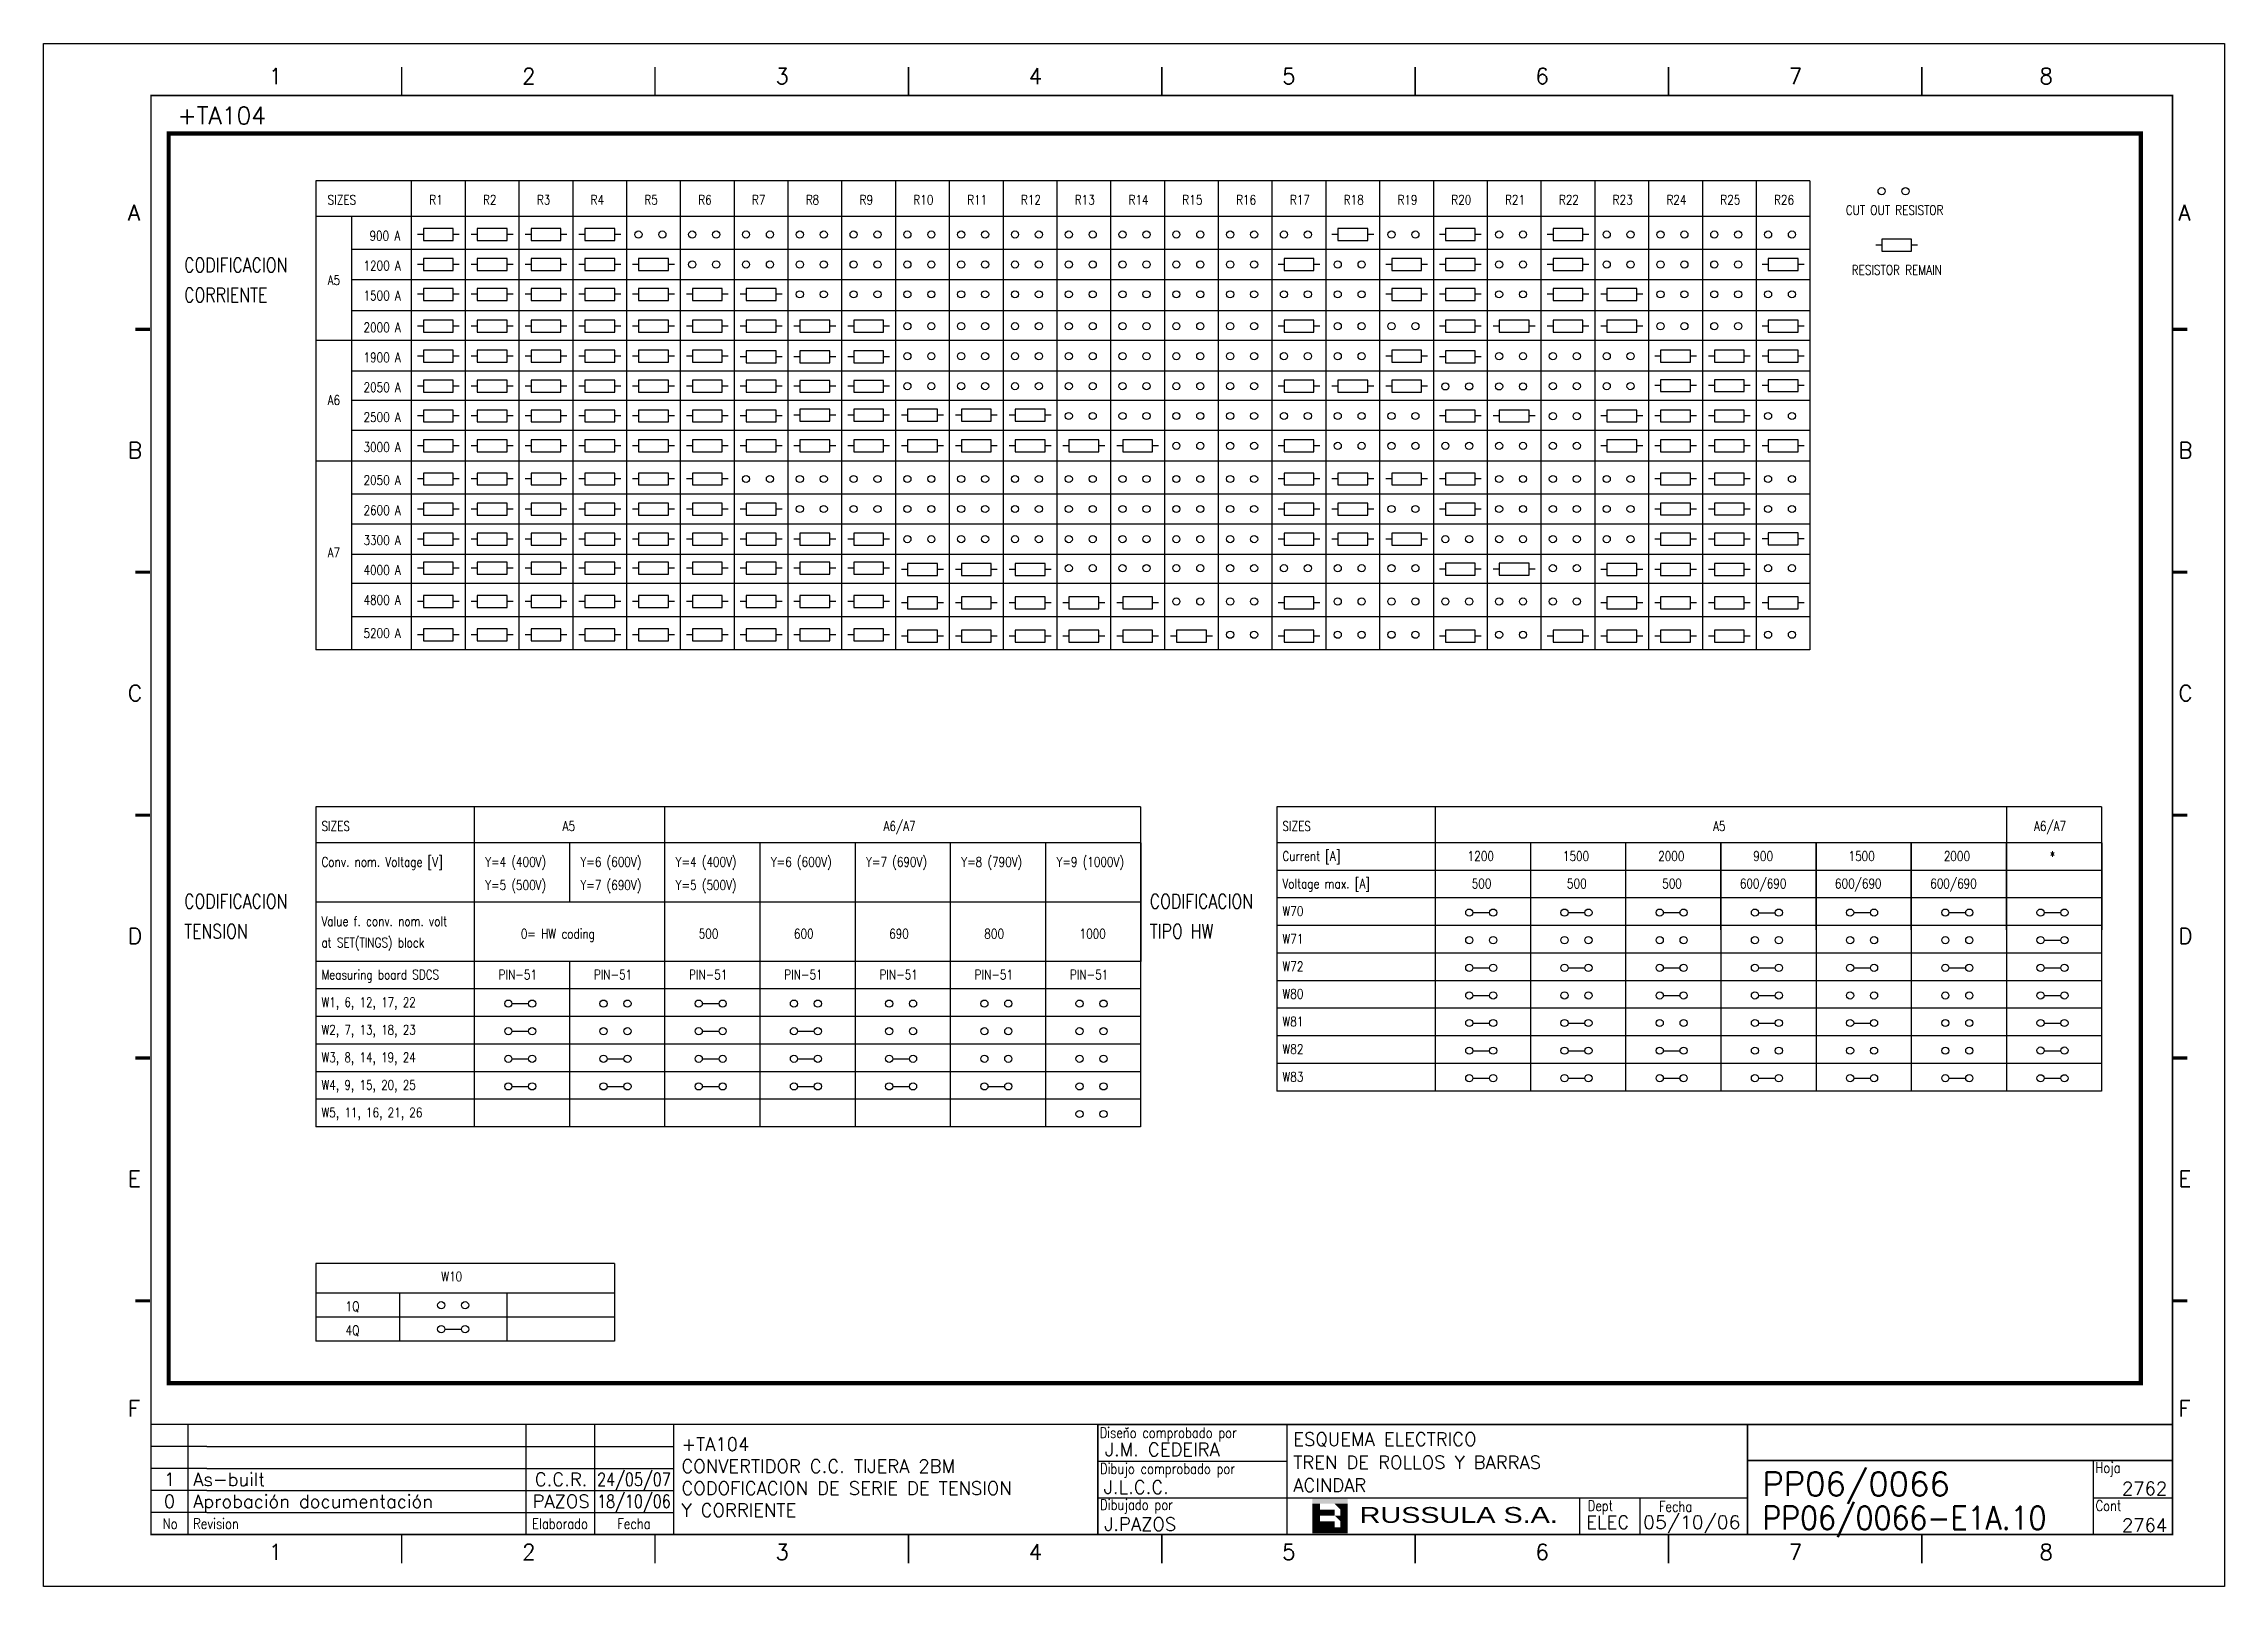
# Model space of a CAD drawing. Extents: x -25 to 1044, y -25744 to 292.
# Drawn here: x 448.5 to 868.5, y -21385.5 to -21088.5 of the extents above; entities that cross this region are included whole.
import ezdxf
from ezdxf.enums import TextEntityAlignment as Align

# ---------------------------------------------------------------- set-up
doc = ezdxf.new("R2010")
doc.units = 0
doc.header["$LTSCALE"] = 10
doc.header["$MEASUREMENT"] = 0
doc.linetypes.add('DASHDOT', pattern=[1, 0.5, -0.25, 0, -0.25])
for name, color, linetype in [('1', 7, 'CONTINUOUS'), ('10', 5, 'CONTINUOUS'), ('2', 7, 'CONTINUOUS'), ('25', 3, 'CONTINUOUS'), ('35', 2, 'CONTINUOUS'), ('DIBUJO', 7, 'CONTINUOUS')]:
    doc.layers.add(name, color=color, linetype=linetype)
doc.styles.add('ABBSTYLE', font='ROMANS.SHX', dxfattribs={"width": 0.8})
doc.styles.add('HELVETICA', font='HELV.SHX')
doc.styles.add('LABEL', font='SIMPLEX', dxfattribs={"width": 0.8, "height": 4})
doc.styles.add('ROMANS', font='romans')
doc.styles.get("Standard").update_dxf_attribs({"font": 'simplex'})

msp = doc.modelspace()

# ---------------------------------------------------------------- texts
at = {"layer": '2', "color": 6}
msp.add_text('+TA104', height=3.315, dxfattribs=at).set_placement((474.24, -21103.97))
at = {"layer": '25', "style": 'ABBSTYLE', "width": 0.8}
for s, height, p in [('SIZES', 1.842, (503.16, -21119.45)), ('R1', 1.842, (522.72, -21119.45)), ('R2', 1.842, (533.08, -21119.45)), ('R3', 1.842, (543.44, -21119.45)), ('R4', 1.842, (553.8, -21119.45)), ('R5', 1.842, (564.16, -21119.45)), ('R6', 1.842, (574.52, -21119.45)), ('R7', 1.842, (584.88, -21119.45)), ('R8', 1.842, (595.24, -21119.45)), ('R9', 1.842, (605.6, -21119.45)), ('R10', 1.842, (615.96, -21119.45)), ('R11', 1.842, (626.32, -21119.45)), ('R12', 1.842, (636.68, -21119.45)), ('R13', 1.842, (647.04, -21119.45)), ('R14', 1.842, (657.4, -21119.45)), ('R15', 1.842, (667.76, -21119.45)), ('R16', 1.842, (678.12, -21119.45)), ('R17', 1.842, (688.48, -21119.45)), ('R18', 1.842, (698.84, -21119.45)), ('R19', 1.842, (709.2, -21119.45)), ('R20', 1.842, (719.56, -21119.45)), ('R21', 1.842, (729.92, -21119.45)), ('R22', 1.842, (740.28, -21119.45)), ('R23', 1.842, (750.64, -21119.45)), ('R24', 1.842, (761, -21119.45)), ('R25', 1.842, (771.36, -21119.45)), ('R26', 1.842, (781.72, -21119.45)), ('CUT OUT RESISTOR', 1.8417, (795.53, -21121.44)), ('900 A', 1.842, (511.21, -21126.37)), ('CODIFICACION', 2.7626, (475.53, -21132.47)), ('A5', 1.842, (503.16, -21134.92)), ('RESISTOR REMAIN', 1.8417, (796.68, -21132.95)), ('CORRIENTE', 2.763, (475.53, -21138.23)), ('1900 A', 1.842, (510.06, -21149.79)), ('2050 A', 1.842, (510.06, -21155.55)), ('A6', 1.842, (503.16, -21158.01)), ('3000 A', 1.842, (510.06, -21167.06)), ('2050 A', 1.842, (510.06, -21173.43)), ('2600 A', 1.842, (510.06, -21179.22)), ('3300 A', 1.842, (510.06, -21184.97)), ('A7', 1.842, (503.16, -21187.36)), ('4000 A', 1.842, (510.06, -21190.73)), ('4800 A', 1.842, (510.06, -21196.48)), ('5200 A', 1.842, (510.06, -21202.88)), ('SIZES', 1.842, (501.96, -21240.02)), ('A5', 1.842, (548.4, -21240.02)), ('A6/A7', 1.842, (610.21, -21240.02)), ('SIZES', 1.842, (687.03, -21240.02)), ('A5', 1.842, (769.98, -21240.02)), ('A6/A7', 1.842, (831.79, -21240.02)), ('Current [A]', 1.8417, (687.03, -21245.79)), ('Conv. nom. Voltage [V]', 1.8417, (501.96, -21246.92)), ('Y=4 (400V)', 1.842, (533.49, -21246.92)), ('Y=6 (600V)', 1.842, (551.83, -21246.92)), ('Y=6 (600V)', 1.842, (588.5, -21246.92)), ('Y=8 (790V)', 1.842, (625.18, -21246.92)), ('Y=9 (1000V)', 1.8417, (643.52, -21246.92)), ('1200', 1.842, (722.72, -21245.79)), ('1500', 1.842, (741.06, -21245.79)), ('900', 1.842, (777.73, -21245.79)), ('1500', 1.842, (796.07, -21245.79)), ('2000', 1.842, (814.41, -21245.79)), ('*', 1.84, (834.83, -21245.79)), ('Y=5 (500V)', 1.842, (533.49, -21251.38)), ('Y=7 (690V)', 1.842, (551.83, -21251.38)), ('Voltage max. [A]', 1.8417, (687.03, -21251.1)), ('500', 1.842, (723.5, -21251.1)), ('500', 1.842, (741.84, -21251.1)), ('600/690', 1.842, (775.13, -21251.1)), ('600/690', 1.842, (793.46, -21251.1)), ('600/690', 1.842, (811.8, -21251.1)), ('CODIFICACION', 2.7626, (475.53, -21254.98)), ('CODIFICACION', 2.7626, (661.5, -21254.98)), ('W70', 1.842, (687.03, -21256.41)), ('TENSION', 2.763, (475.53, -21260.74)), ('Value f. conv. nom. volt', 1.8417, (501.96, -21258.34)), ('at SET(TINGS) block', 1.8417, (501.96, -21262.45)), ('0= HW coding', 1.8417, (540.35, -21260.74)), ('600', 1.842, (592.96, -21260.74)), ('800', 1.842, (629.63, -21260.74)), ('1000', 1.842, (647.97, -21260.74)), ('TIPO HW', 2.763, (661.5, -21260.74)), ('W71', 1.842, (687.03, -21261.72)), ('Measuring board SDCS', 1.8417, (501.96, -21268.62)), ('PIN-51', 1.842, (536.08, -21268.62)), ('PIN-51', 1.842, (554.42, -21268.62)), ('PIN-51', 1.842, (591.09, -21268.62)), ('PIN-51', 1.842, (627.77, -21268.62)), ('PIN-51', 1.842, (646.11, -21268.62)), ('W72', 1.842, (687.03, -21267.03)), ('W1, 6, 12, 17, 22', 1.8417, (501.96, -21273.93)), ('W80', 1.842, (687.03, -21272.34)), ('W81', 1.842, (687.03, -21277.65)), ('W2, 7, 13, 18, 23', 1.8417, (501.96, -21279.24)), ('W82', 1.842, (687.03, -21282.96)), ('W3, 8, 14, 19, 24', 1.8417, (501.96, -21284.55)), ('W4, 9, 15, 20, 25', 1.8417, (501.96, -21289.86)), ('W83', 1.842, (687.03, -21288.3)), ('W5, 11, 16, 21, 26', 1.8417, (501.96, -21295.17)), ('W10', 1.842, (525.03, -21326.74)), ('4Q', 1.842, (506.61, -21337.1))]:
    msp.add_text(s, height=height, dxfattribs=at).set_placement(p)
at = {"layer": '25', "color": 3, "style": 'ABBSTYLE', "width": 0.8}
for s, p in [('1200 A', (510.06, -21132.13)), ('2000 A', (510.06, -21144.01)), ('2500 A', (510.06, -21161.3)), ('Y=4 (400V)', (570.17, -21246.92)), ('2000', (759.4, -21245.79)), ('Y=5 (500V)', (570.17, -21251.38)), ('500', (760.18, -21251.1)), ('500', (574.62, -21260.74)), ('PIN-51', (572.76, -21268.62))]:
    msp.add_text(s, height=1.842, dxfattribs=at).set_placement(p)
at = {"layer": '25', "color": 1, "style": 'ABBSTYLE', "width": 0.8}
for s, p in [('1500 A', (510.06, -21137.89)), ('Y=7 (690V)', (606.84, -21246.92)), ('690', (611.3, -21260.74)), ('PIN-51', (609.43, -21268.62)), ('1Q', (506.61, -21332.49))]:
    msp.add_text(s, height=1.842, dxfattribs=at).set_placement(p)

# ---------------------------------------------------------------- blocks, each defined once
blk = doc.blocks.new('newcajec')
at = {"layer": '1'}
for p, q in [((179.4, 20.85), (0.13, 20.85)), ((7, 20.85), (7, 0)), ((71, 20.85), (71, 0)), ((84, 20.85), (84, 0.09)), ((99, 20.85), (99, 0)), ((215.2, 20.8), (215.2, 0)), ((10.6, 16.64), (0, 16.64)), ((10.6, 16.64), (99, 16.64)), ((184.64, 20.18), (184.81, 20.01)), ((184.81, 20.01), (185.18, 20.25)), ((10.6, 12.48), (0, 12.48)), ((10.6, 12.48), (99, 12.48)), ((179.4, 13.87), (215.2, 13.87)), ((368, 14.06), (368, 0)), ((10.6, 8.32), (0, 8.32)), ((10.6, 8.32), (99, 8.32)), ((10.6, 4.16), (0, 4.16)), ((10.6, 4.16), (99, 4.16)), ((179.4, 6.93), (267.63, 6.93)), ((267.63, 6.93), (302.5, 6.93)), ((270.63, 6.91), (270.63, 0)), ((282.07, 6.93), (282.07, 0)), ((368, 6.93), (383, 6.93))]:
    blk.add_line(p, q, dxfattribs=at)
for points in [[(47.5, 272.5, 0.3, 0.3, 0), (47.5, 277.91, 0.3, 0.3, 0)], [(95.5, 272.5, 0.3, 0.3, 0), (95.5, 277.91, 0.3, 0.3, 0)], [(143.5, 272.5, 0.3, 0.3, 0), (143.5, 277.91, 0.3, 0.3, 0)], [(191.5, 272.5, 0.3, 0.3, 0), (191.5, 277.91, 0.3, 0.3, 0)], [(239.5, 272.5, 0.3, 0.3, 0), (239.5, 277.91, 0.3, 0.3, 0)], [(287.5, 272.5, 0.3, 0.3, 0), (287.5, 277.91, 0.3, 0.3, 0)], [(335.5, 272.5, 0.3, 0.3, 0), (335.5, 277.91, 0.3, 0.3, 0)], [(-2.99, 228.23, 0.6, 0.6, 0), (-0.18, 228.23, 0.6, 0.6, 0)], [(383.01, 228.23, 0.6, 0.6, 0), (385.82, 228.23, 0.6, 0.6, 0)], [(-2.99, 182.23, 0.6, 0.6, 0), (-0.18, 182.23, 0.6, 0.6, 0)], [(383.01, 182.23, 0.6, 0.6, 0), (385.82, 182.23, 0.6, 0.6, 0)], [(-2.99, 136.23, 0.6, 0.6, 0), (-0.18, 136.23, 0.6, 0.6, 0)], [(383.01, 136.23, 0.6, 0.6, 0), (385.82, 136.23, 0.6, 0.6, 0)], [(-2.99, 90.23, 0.6, 0.6, 0), (-0.18, 90.23, 0.6, 0.6, 0)], [(383.01, 90.23, 0.6, 0.6, 0), (385.82, 90.23, 0.6, 0.6, 0)], [(-2.99, 44.23, 0.6, 0.6, 0), (-0.18, 44.23, 0.6, 0.6, 0)], [(383.01, 44.23, 0.6, 0.6, 0), (385.82, 44.23, 0.6, 0.6, 0)], [(383, 20.8, 0.3, 0.3, 0), (179.4, 20.8, 0.3, 0.3, 0), (179.4, 0, 0.3, 0.3, 0)], [(302.5, 20.8, 0.3, 0.3, 0), (302.5, 0, 0.3, 0.3, 0)], [(302.5, 14, 0.3, 0.3, 0), (383, 14, 0.3, 0.3, 0)], [(47.5, -5.5, 0.3, 0.3, 0), (47.5, -0.09, 0.3, 0.3, 0)], [(95.5, -5.5, 0.3, 0.3, 0), (95.5, -0.09, 0.3, 0.3, 0)], [(143.5, -5.5, 0.3, 0.3, 0), (143.5, -0.09, 0.3, 0.3, 0)], [(191.5, -5.5, 0.3, 0.3, 0), (191.5, -0.09, 0.3, 0.3, 0)], [(239.5, -5.5, 0.3, 0.3, 0), (239.5, -0.09, 0.3, 0.3, 0)], [(287.5, -5.5, 0.3, 0.3, 0), (287.5, -0.09, 0.3, 0.3, 0)], [(335.5, -5.5, 0.3, 0.3, 0), (335.5, -0.09, 0.3, 0.3, 0)]]:
    blk.add_lwpolyline(points, format="xyseb", dxfattribs=at)
at = {"layer": '1', "const_width": 0.3}
blk.add_lwpolyline([(0, 0), (0, 272.5), (383, 272.5), (383, 0)], close=True, dxfattribs=at)
at = {"layer": '2', "color": 14}
for p, q in [((221.42, 4.69), (221.42, 5.81)), ((221.42, 2.47), (221.42, 3.58))]:
    blk.add_line(p, q, dxfattribs=at)
for points in [[(220.05, 5.81), (220.05, 6.92), (226.74, 5.81), (226.74, 6.92)], [(221.42, 2.47), (220.05, 2.47), (221.42, 5.81), (220.05, 5.81)], [(221.42, 4.69), (224.25, 4.69), (221.42, 3.58), (224.25, 3.58)], [(224.25, 5.81), (225.37, 5.81), (225.37, 4.69)], [(225.37, 5.81), (226.74, 5.81), (225.37, 1.35), (226.74, 1.35)], [(224.25, 0.24), (224.25, 2.47), (220.05, 0.24), (220.05, 2.47)], [(224.25, 3.58), (225.37, 3.58), (225.37, 2.47)], [(226.74, 1.35), (226.74, 0.24), (224.25, 1.35), (224.25, 0.24)]]:
    blk.add_solid(points, dxfattribs=at)
at = {"layer": '1', "style": 'ROMANS'}
for s, p in [('1', (22.29, 274.68)), ('2', (70.29, 274.68)), ('3', (118.29, 274.68)), ('4', (166.29, 274.68)), ('5', (214.29, 274.68)), ('6', (262.29, 274.68)), ('7', (310.29, 274.68)), ('8', (357.79, 274.68)), ('A', (-4.37, 248.84)), ('A', (384.13, 248.84)), ('B', (-4.37, 203.84)), ('B', (384.13, 203.84)), ('C', (-4.37, 157.84)), ('C', (384.13, 157.84)), ('D', (-4.37, 111.84)), ('D', (384.13, 111.84)), ('E', (-4.37, 65.84)), ('E', (384.13, 65.84)), ('F', (-4.37, 22.34)), ('F', (384.13, 22.34)), ('1', (22.29, -4.82)), ('2', (70.29, -4.82)), ('3', (118.29, -4.82)), ('4', (166.29, -4.82)), ('5', (214.29, -4.82)), ('6', (262.29, -4.82)), ('7', (310.29, -4.82)), ('8', (357.79, -4.82))]:
    blk.add_text(s, height=3, dxfattribs=at).set_placement(p)
at = {"layer": '1', "style": 'LABEL', "width": 0.8}
for s, p in [('Diseno comprobado por', (179.73, 18.27)), ('Dibujo comprobado por', (179.81, 11.47)), ('Hoja', (368.38, 11.66)), ('Dibujado por', (179.83, 4.64)), ('Fecha', (285.71, 4.3)), ('Cont', (368.43, 4.46)), ('No', (2.23, 1.05)), ('Revision', (8, 1.05))]:
    blk.add_text(s, height=2, dxfattribs=at).set_placement(p)
for s, p in [('Dept', (274.61, 4.44)), ('Elaborado', (77.5, 1.05)), ('Fecha', (91.5, 1.05))]:
    blk.add_text(s, height=2, dxfattribs=at).set_placement(p, align=Align.CENTER)
at = {"layer": '10', "style": 'ROMANS'}
for tag, p in [('REV41', (3.5, 18.74)), ('REV43', (77.7, 18.74)), ('REV31', (3.5, 14.58)), ('REV33', (77.7, 14.58)), ('REV21', (3.5, 10.42)), ('REV23', (77.7, 10.42)), ('REV11', (3.5, 6.27)), ('REV13', (77.7, 6.27))]:
    blk.add_attdef(tag, text='', height=2.5, dxfattribs=at).set_placement(p, align=Align.MIDDLE)
for tag, p, height in [('REV42', (8, 17.49), 2.5), ('SHEETNAME1', (100.5, 15.83), 2.5), ('DESIGNCHECK', (180.74, 14.83), 2.5), ('DOCUMENTTYPE', (216.43, 16.8), 2.5), ('NOTA', (305.32, 15.8), 3), ('REV32', (8, 13.33), 2.5), ('SHEETNAME2', (100.5, 11.67), 2.5), ('OBJECT', (216.43, 12.4), 2.5), ('REV22', (8, 9.17), 2.5), ('SHEETNAME3', (100.5, 7.51), 2.5), ('DRAWINGCHECK', (180.53, 7.71), 2.5), ('CUSTOMER', (216.43, 8.08), 2.5), ('ORDER', (305.32, 7.3), 4.5), ('REV12', (8, 5.01), 2.5), ('SHEETNAME4', (100.5, 3.35), 2.5), ('DOCUMENT_ID', (305.32, 0.93), 4.4), ('USER', (180.63, 0.71), 2.5), ('DEPARTMENT', (271.93, 1.05), 2.5)]:
    blk.add_attdef(tag, p, '', height=height, dxfattribs=at)
for tag, width, p, p2 in [('REV44', 1.221199, (84.53, 17.49), (98.48, 17.49)), ('REV34', 1.221199, (84.53, 13.33), (98.48, 13.33)), ('REV24', 1.221199, (84.53, 9.17), (98.48, 9.17)), ('REV14', 1.221199, (84.53, 5.01), (98.48, 5.01)), ('CREATED2', 7.039915, (282.71, 1.05), (301.14, 1.05))]:
    blk.add_attdef(tag, text='', height=2.5, dxfattribs=dict(at, width=width)).set_placement(p, p2, align=Align.FIT)
for tag, p in [('SHEET', (382, 7.43)), ('NEXTSHEET', (382, 0.5))]:
    blk.add_attdef(tag, text='', height=2.5, dxfattribs=at).set_placement(p, align=Align.RIGHT)
at = {"layer": 'DIBUJO', "color": 14, "style": 'HELVETICA', "width": 1.3}
blk.add_text('RUSSULA S.A.', height=3, dxfattribs=at).set_placement((229, 2.19))

# ---------------------------------------------------------------- linework, layer by layer
at = {"layer": '2', "color": 2}
for p, q in [((507.76, -21145.6), (500.85, -21145.6)), ((507.78, -21168.84), (500.85, -21168.84)), ((500.85, -21192.4), (500.85, -21205.2)), ((788.63, -21192.4), (788.63, -21205.2)), ((531.38, -21235.41), (531.38, -21297.01)), ((568.05, -21235.41), (568.05, -21297.01)), ((716.46, -21235.41), (716.46, -21290.11)), ((826.48, -21235.41), (826.48, -21290.11)), ((549.72, -21242.32), (549.72, -21253.73)), ((568.05, -21242.32), (568.05, -21253.73)), ((586.39, -21242.32), (586.39, -21253.73)), ((604.73, -21242.32), (604.73, -21253.73)), ((623.07, -21242.32), (623.07, -21253.73)), ((641.4, -21242.32), (641.4, -21253.73)), ((659.74, -21242.32), (659.74, -21253.73)), ((734.79, -21242.32), (734.79, -21290.11)), ((753.13, -21242.32), (753.13, -21290.11)), ((771.47, -21242.32), (771.47, -21290.11)), ((771.47, -21242.32), (771.47, -21259.05)), ((771.47, -21259.05), (771.47, -21242.32)), ((789.81, -21242.32), (789.81, -21290.11)), ((789.81, -21242.32), (789.81, -21259.05)), ((789.81, -21259.05), (789.81, -21242.32)), ((808.14, -21242.32), (808.14, -21290.11)), ((808.14, -21242.32), (808.14, -21259.05)), ((808.14, -21259.05), (808.14, -21242.32)), ((826.48, -21242.32), (826.48, -21290.11)), ((826.48, -21242.32), (826.48, -21259.05)), ((826.48, -21259.05), (826.48, -21242.32)), ((844.82, -21242.32), (844.82, -21259.05)), ((844.82, -21259.05), (844.82, -21242.32)), ((586.39, -21253.73), (586.39, -21265.15)), ((604.73, -21253.73), (604.73, -21265.15)), ((623.07, -21253.73), (623.07, -21265.15)), ((641.4, -21253.73), (641.4, -21265.15)), ((659.74, -21253.73), (659.74, -21265.15)), ((549.72, -21265.15), (549.72, -21297.01)), ((586.39, -21265.15), (586.39, -21297.01)), ((604.73, -21265.15), (604.73, -21297.01)), ((623.07, -21265.15), (623.07, -21297.01)), ((641.4, -21265.15), (641.4, -21297.01))]:
    msp.add_line(p, q, dxfattribs=at)
at = {"layer": '2', "color": 3, "linetype": 'DASHDOT'}
msp.add_lwpolyline([(472.53, -21105.76, 0.81, 0.81, 0), (852.36, -21105.76, 0.81, 0.81, 0), (852.36, -21346.34, 0.81, 0.81, 0), (472.53, -21346.34, 0.81, 0.81, 0), (472.53, -21105.76, 0.81, 0.81, 0)], format="xyseb", dxfattribs=at)
at = {"layer": '25', "color": 1}
for p, q in [((521.6, -21136.73), (520.45, -21136.73)), ((527.36, -21135.58), (521.6, -21135.58)), ((521.6, -21135.58), (521.6, -21137.89)), ((521.6, -21137.89), (527.36, -21137.89)), ((527.36, -21137.89), (527.36, -21135.58)), ((528.51, -21136.73), (527.36, -21136.73)), ((531.96, -21136.73), (530.81, -21136.73)), ((537.72, -21135.58), (531.96, -21135.58)), ((531.96, -21135.58), (531.96, -21137.89)), ((531.96, -21137.89), (537.72, -21137.89)), ((537.72, -21137.89), (537.72, -21135.58)), ((538.87, -21136.73), (537.72, -21136.73)), ((542.32, -21136.73), (541.17, -21136.73)), ((548.08, -21135.58), (542.32, -21135.58)), ((542.32, -21135.58), (542.32, -21137.89)), ((542.32, -21137.89), (548.08, -21137.89)), ((548.08, -21137.89), (548.08, -21135.58)), ((549.23, -21136.73), (548.08, -21136.73)), ((552.68, -21136.73), (551.53, -21136.73)), ((558.44, -21135.58), (552.68, -21135.58)), ((552.68, -21135.58), (552.68, -21137.89)), ((552.68, -21137.89), (558.44, -21137.89)), ((558.44, -21137.89), (558.44, -21135.58)), ((559.59, -21136.73), (558.44, -21136.73)), ((563.04, -21136.73), (561.89, -21136.73)), ((568.8, -21135.58), (563.04, -21135.58)), ((563.04, -21135.58), (563.04, -21137.89)), ((563.04, -21137.89), (568.8, -21137.89)), ((568.8, -21137.89), (568.8, -21135.58)), ((569.95, -21136.73), (568.8, -21136.73)), ((573.4, -21136.73), (572.25, -21136.73)), ((579.16, -21135.58), (573.4, -21135.58)), ((573.4, -21135.58), (573.4, -21137.89)), ((573.4, -21137.89), (579.16, -21137.89)), ((579.16, -21137.89), (579.16, -21135.58)), ((580.31, -21136.73), (579.16, -21136.73)), ((583.76, -21136.73), (582.61, -21136.73)), ((589.52, -21135.58), (583.76, -21135.58)), ((583.76, -21135.58), (583.76, -21137.89)), ((583.76, -21137.89), (589.52, -21137.89)), ((589.52, -21137.89), (589.52, -21135.58)), ((590.67, -21136.73), (589.52, -21136.73)), ((708.08, -21136.73), (706.93, -21136.73)), ((713.83, -21135.58), (708.08, -21135.58)), ((708.08, -21135.58), (708.08, -21137.89)), ((708.08, -21137.89), (713.83, -21137.89)), ((713.83, -21137.89), (713.83, -21135.58)), ((714.98, -21136.73), (713.83, -21136.73)), ((718.44, -21136.73), (717.29, -21136.73)), ((724.19, -21135.58), (718.44, -21135.58)), ((718.44, -21135.58), (718.44, -21137.89)), ((718.44, -21137.89), (724.19, -21137.89)), ((724.19, -21137.89), (724.19, -21135.58)), ((725.34, -21136.73), (724.19, -21136.73)), ((739.16, -21136.73), (738.01, -21136.73)), ((744.91, -21135.58), (739.16, -21135.58)), ((739.16, -21135.58), (739.16, -21137.89)), ((739.16, -21137.89), (744.91, -21137.89)), ((744.91, -21137.89), (744.91, -21135.58)), ((746.06, -21136.73), (744.91, -21136.73)), ((749.52, -21136.73), (748.37, -21136.73)), ((755.27, -21135.58), (749.52, -21135.58)), ((749.52, -21135.58), (749.52, -21137.89)), ((749.52, -21137.89), (755.27, -21137.89)), ((755.27, -21137.89), (755.27, -21135.58)), ((756.42, -21136.73), (755.27, -21136.73))]:
    msp.add_line(p, q, dxfattribs=at)
for centre in [(594.09, -21136.73), (598.7, -21136.73), (604.45, -21136.73), (609.06, -21136.73), (614.81, -21136.73), (619.42, -21136.73), (625.17, -21136.73), (629.78, -21136.73), (635.53, -21136.73), (640.14, -21136.73), (645.89, -21136.73), (650.5, -21136.73), (656.25, -21136.73), (660.86, -21136.73), (666.61, -21136.73), (671.22, -21136.73), (676.97, -21136.73), (681.58, -21136.73), (687.33, -21136.73), (691.93, -21136.73), (697.69, -21136.73), (702.29, -21136.73), (728.77, -21136.73), (733.37, -21136.73), (759.85, -21136.73), (764.45, -21136.73), (770.21, -21136.73), (774.81, -21136.73), (780.57, -21136.73), (785.17, -21136.73)]:
    msp.add_circle(centre, 0.691, dxfattribs=at)
at = {"layer": '35'}
for p, q in [((788.63, -21114.85), (500.85, -21114.85)), ((500.85, -21114.85), (500.85, -21192.4)), ((788.64, -21114.85), (500.86, -21114.85)), ((519.27, -21114.85), (519.27, -21205.2)), ((529.63, -21114.85), (529.63, -21205.2)), ((539.99, -21114.85), (539.99, -21205.2)), ((550.35, -21114.85), (550.35, -21205.2)), ((560.71, -21114.85), (560.71, -21205.2)), ((571.07, -21114.85), (571.07, -21205.2)), ((581.43, -21114.85), (581.43, -21205.2)), ((591.79, -21114.85), (591.79, -21205.2)), ((602.15, -21114.85), (602.15, -21205.2)), ((612.51, -21114.85), (612.51, -21205.2)), ((622.87, -21114.85), (622.87, -21205.2)), ((633.23, -21114.85), (633.23, -21205.2)), ((643.59, -21114.85), (643.59, -21205.2)), ((653.95, -21114.85), (653.95, -21205.2)), ((664.31, -21114.85), (664.31, -21205.2)), ((674.67, -21114.85), (674.67, -21205.2)), ((685.03, -21114.85), (685.03, -21205.2)), ((695.39, -21114.85), (695.39, -21205.2)), ((705.75, -21114.85), (705.75, -21205.2)), ((716.11, -21114.85), (716.11, -21205.2)), ((726.47, -21114.85), (726.47, -21205.2)), ((736.83, -21114.85), (736.83, -21205.2)), ((747.19, -21114.85), (747.19, -21205.2)), ((757.55, -21114.85), (757.55, -21205.2)), ((767.91, -21114.85), (767.91, -21205.2)), ((778.27, -21114.85), (778.27, -21205.2)), ((788.63, -21114.85), (788.63, -21192.4)), ((788.63, -21121.76), (500.85, -21121.76)), ((507.76, -21121.76), (507.76, -21205.2)), ((521.6, -21125.22), (520.45, -21125.22)), ((527.36, -21124.07), (521.6, -21124.07)), ((521.6, -21124.07), (521.6, -21126.37)), ((527.36, -21126.37), (527.36, -21124.07)), ((528.51, -21125.22), (527.36, -21125.22)), ((531.96, -21125.22), (530.81, -21125.22)), ((537.72, -21124.07), (531.96, -21124.07)), ((531.96, -21124.07), (531.96, -21126.37)), ((537.72, -21126.37), (537.72, -21124.07)), ((538.87, -21125.22), (537.72, -21125.22)), ((542.32, -21125.22), (541.17, -21125.22)), ((548.08, -21124.07), (542.32, -21124.07)), ((542.32, -21124.07), (542.32, -21126.37)), ((548.08, -21126.37), (548.08, -21124.07)), ((549.23, -21125.22), (548.08, -21125.22)), ((552.68, -21125.22), (551.53, -21125.22)), ((558.44, -21124.07), (552.68, -21124.07)), ((552.68, -21124.07), (552.68, -21126.37)), ((558.44, -21126.37), (558.44, -21124.07)), ((559.59, -21125.22), (558.44, -21125.22)), ((697.72, -21125.22), (696.57, -21125.22)), ((703.47, -21124.07), (697.72, -21124.07)), ((697.72, -21124.07), (697.72, -21126.37)), ((703.47, -21126.37), (703.47, -21124.07)), ((704.63, -21125.22), (703.47, -21125.22)), ((718.44, -21125.22), (717.29, -21125.22)), ((724.19, -21124.07), (718.44, -21124.07)), ((718.44, -21124.07), (718.44, -21126.37)), ((724.19, -21126.37), (724.19, -21124.07)), ((725.34, -21125.22), (724.19, -21125.22)), ((739.16, -21125.22), (738.01, -21125.22)), ((744.91, -21124.07), (739.16, -21124.07)), ((739.16, -21124.07), (739.16, -21126.37)), ((744.91, -21126.37), (744.91, -21124.07)), ((746.06, -21125.22), (744.91, -21125.22)), ((788.63, -21128.07), (507.78, -21128.07)), ((521.6, -21126.37), (527.36, -21126.37)), ((531.96, -21126.37), (537.72, -21126.37)), ((542.32, -21126.37), (548.08, -21126.37)), ((552.68, -21126.37), (558.44, -21126.37)), ((697.72, -21126.37), (703.47, -21126.37)), ((718.44, -21126.37), (724.19, -21126.37)), ((739.16, -21126.37), (744.91, -21126.37)), ((802.47, -21127.24), (801.32, -21127.24)), ((808.22, -21126.09), (802.47, -21126.09)), ((802.47, -21126.09), (802.47, -21128.39)), ((802.47, -21128.39), (808.22, -21128.39)), ((808.22, -21128.39), (808.22, -21126.09)), ((809.37, -21127.24), (808.22, -21127.24)), ((788.63, -21133.95), (507.78, -21133.95)), ((788.63, -21139.92), (507.78, -21139.92)), ((788.65, -21145.6), (507.76, -21145.6)), ((521.6, -21148.64), (520.45, -21148.64)), ((521.6, -21147.49), (521.6, -21149.79)), ((527.36, -21147.49), (521.6, -21147.49)), ((521.6, -21149.79), (527.36, -21149.79)), ((527.36, -21149.79), (527.36, -21147.49)), ((528.51, -21148.64), (527.36, -21148.64)), ((531.96, -21148.64), (530.81, -21148.64)), ((537.72, -21147.49), (531.96, -21147.49)), ((531.96, -21147.49), (531.96, -21149.79)), ((531.96, -21149.79), (537.72, -21149.79)), ((537.72, -21149.79), (537.72, -21147.49)), ((538.87, -21148.64), (537.72, -21148.64)), ((542.32, -21148.64), (541.17, -21148.64)), ((548.08, -21147.49), (542.32, -21147.49)), ((542.32, -21147.49), (542.32, -21149.79)), ((542.32, -21149.79), (548.08, -21149.79)), ((548.08, -21149.79), (548.08, -21147.49)), ((549.23, -21148.64), (548.08, -21148.64)), ((552.68, -21148.64), (551.53, -21148.64)), ((558.44, -21147.49), (552.68, -21147.49)), ((552.68, -21147.49), (552.68, -21149.79)), ((552.68, -21149.79), (558.44, -21149.79)), ((558.44, -21149.79), (558.44, -21147.49)), ((559.59, -21148.64), (558.44, -21148.64)), ((563.04, -21148.64), (561.89, -21148.64)), ((563.04, -21147.49), (563.04, -21149.79)), ((568.8, -21147.49), (563.04, -21147.49)), ((563.04, -21149.79), (568.8, -21149.79)), ((568.8, -21149.79), (568.8, -21147.49)), ((569.95, -21148.64), (568.8, -21148.64)), ((573.4, -21148.64), (572.25, -21148.64)), ((579.16, -21147.49), (573.4, -21147.49)), ((573.4, -21147.49), (573.4, -21149.79)), ((573.4, -21149.79), (579.16, -21149.79)), ((579.16, -21149.79), (579.16, -21147.49)), ((580.31, -21148.64), (579.16, -21148.64)), ((708.08, -21148.64), (706.93, -21148.64)), ((708.08, -21147.49), (708.08, -21149.79)), ((713.83, -21147.49), (708.08, -21147.49)), ((708.08, -21149.79), (713.83, -21149.79)), ((713.83, -21149.79), (713.83, -21147.49)), ((714.98, -21148.64), (713.83, -21148.64)), ((759.88, -21148.61), (758.73, -21148.61)), ((765.63, -21147.46), (759.88, -21147.46)), ((759.88, -21147.46), (759.88, -21149.76)), ((759.88, -21149.76), (765.63, -21149.76)), ((765.63, -21149.76), (765.63, -21147.46)), ((766.78, -21148.61), (765.63, -21148.61)), ((770.24, -21148.61), (769.09, -21148.61)), ((775.99, -21147.46), (770.24, -21147.46)), ((770.24, -21147.46), (770.24, -21149.76)), ((770.24, -21149.76), (775.99, -21149.76)), ((775.99, -21149.76), (775.99, -21147.46)), ((777.14, -21148.61), (775.99, -21148.61)), ((780.6, -21148.61), (779.45, -21148.61)), ((780.6, -21147.46), (780.6, -21149.76)), ((786.35, -21147.46), (780.6, -21147.46)), ((780.6, -21149.76), (786.35, -21149.76)), ((786.35, -21149.76), (786.35, -21147.46)), ((787.5, -21148.61), (786.35, -21148.61)), ((788.63, -21151.49), (507.78, -21151.49)), ((521.6, -21154.4), (520.45, -21154.4)), ((521.6, -21153.25), (521.6, -21155.55)), ((527.36, -21153.25), (521.6, -21153.25)), ((527.36, -21155.55), (527.36, -21153.25)), ((528.51, -21154.4), (527.36, -21154.4)), ((531.96, -21154.4), (530.81, -21154.4)), ((531.96, -21153.25), (531.96, -21155.55)), ((537.72, -21153.25), (531.96, -21153.25)), ((537.72, -21155.55), (537.72, -21153.25)), ((538.87, -21154.4), (537.72, -21154.4)), ((542.32, -21154.4), (541.17, -21154.4)), ((548.08, -21153.25), (542.32, -21153.25)), ((542.32, -21153.25), (542.32, -21155.55)), ((548.08, -21155.55), (548.08, -21153.25)), ((549.23, -21154.4), (548.08, -21154.4)), ((552.68, -21154.4), (551.53, -21154.4)), ((552.68, -21153.25), (552.68, -21155.55)), ((558.44, -21153.25), (552.68, -21153.25)), ((558.44, -21155.55), (558.44, -21153.25)), ((559.59, -21154.4), (558.44, -21154.4)), ((563.04, -21154.4), (561.89, -21154.4)), ((563.04, -21153.25), (563.04, -21155.55)), ((568.8, -21153.25), (563.04, -21153.25)), ((568.8, -21155.55), (568.8, -21153.25)), ((569.95, -21154.4), (568.8, -21154.4)), ((573.4, -21154.4), (572.25, -21154.4)), ((579.16, -21153.25), (573.4, -21153.25)), ((573.4, -21153.25), (573.4, -21155.55)), ((579.16, -21155.55), (579.16, -21153.25)), ((580.31, -21154.4), (579.16, -21154.4)), ((583.76, -21154.4), (582.61, -21154.4)), ((583.76, -21153.25), (583.76, -21155.55)), ((589.52, -21153.25), (583.76, -21153.25)), ((589.52, -21155.55), (589.52, -21153.25)), ((590.67, -21154.4), (589.52, -21154.4)), ((687.36, -21154.4), (686.21, -21154.4)), ((693.11, -21153.25), (687.36, -21153.25)), ((687.36, -21153.25), (687.36, -21155.55)), ((693.11, -21155.55), (693.11, -21153.25)), ((694.27, -21154.4), (693.11, -21154.4)), ((697.72, -21154.4), (696.57, -21154.4)), ((697.72, -21153.25), (697.72, -21155.55)), ((703.47, -21153.25), (697.72, -21153.25)), ((703.47, -21155.55), (703.47, -21153.25)), ((704.63, -21154.4), (703.47, -21154.4)), ((708.08, -21154.4), (706.93, -21154.4)), ((708.08, -21153.25), (708.08, -21155.55)), ((713.83, -21153.25), (708.08, -21153.25)), ((713.83, -21155.55), (713.83, -21153.25)), ((714.98, -21154.4), (713.83, -21154.4)), ((759.88, -21154.31), (758.73, -21154.31)), ((759.88, -21153.16), (759.88, -21155.46)), ((765.63, -21153.16), (759.88, -21153.16)), ((765.63, -21155.46), (765.63, -21153.16)), ((766.78, -21154.31), (765.63, -21154.31)), ((770.24, -21154.31), (769.09, -21154.31)), ((775.99, -21153.16), (770.24, -21153.16)), ((770.24, -21153.16), (770.24, -21155.46)), ((775.99, -21155.46), (775.99, -21153.16)), ((777.14, -21154.31), (775.99, -21154.31)), ((780.6, -21154.31), (779.45, -21154.31)), ((780.6, -21153.16), (780.6, -21155.46)), ((786.35, -21153.16), (780.6, -21153.16)), ((786.35, -21155.46), (786.35, -21153.16)), ((787.5, -21154.31), (786.35, -21154.31)), ((788.63, -21157.19), (507.78, -21157.19)), ((521.6, -21155.55), (527.36, -21155.55)), ((531.96, -21155.55), (537.72, -21155.55)), ((542.32, -21155.55), (548.08, -21155.55)), ((552.68, -21155.55), (558.44, -21155.55)), ((563.04, -21155.55), (568.8, -21155.55)), ((573.4, -21155.55), (579.16, -21155.55)), ((583.76, -21155.55), (589.52, -21155.55)), ((687.36, -21155.55), (693.11, -21155.55)), ((697.72, -21155.55), (703.47, -21155.55)), ((708.08, -21155.55), (713.83, -21155.55)), ((759.88, -21155.46), (765.63, -21155.46)), ((770.24, -21155.46), (775.99, -21155.46)), ((780.6, -21155.46), (786.35, -21155.46)), ((788.63, -21162.97), (507.78, -21162.97)), ((521.6, -21165.91), (520.45, -21165.91)), ((521.6, -21164.76), (521.6, -21167.06)), ((527.36, -21164.76), (521.6, -21164.76)), ((521.6, -21167.06), (527.36, -21167.06)), ((527.36, -21167.06), (527.36, -21164.76)), ((528.51, -21165.91), (527.36, -21165.91)), ((531.96, -21165.91), (530.81, -21165.91)), ((531.96, -21164.76), (531.96, -21167.06)), ((537.72, -21164.76), (531.96, -21164.76)), ((531.96, -21167.06), (537.72, -21167.06)), ((537.72, -21167.06), (537.72, -21164.76)), ((538.87, -21165.91), (537.72, -21165.91)), ((542.32, -21165.91), (541.17, -21165.91)), ((542.32, -21164.76), (542.32, -21167.06)), ((548.08, -21164.76), (542.32, -21164.76)), ((542.32, -21167.06), (548.08, -21167.06)), ((548.08, -21167.06), (548.08, -21164.76)), ((549.23, -21165.91), (548.08, -21165.91)), ((552.68, -21165.91), (551.53, -21165.91)), ((552.68, -21164.76), (552.68, -21167.06)), ((558.44, -21164.76), (552.68, -21164.76)), ((552.68, -21167.06), (558.44, -21167.06)), ((558.44, -21167.06), (558.44, -21164.76)), ((559.59, -21165.91), (558.44, -21165.91)), ((563.04, -21165.91), (561.89, -21165.91)), ((563.04, -21164.76), (563.04, -21167.06)), ((568.8, -21164.76), (563.04, -21164.76)), ((563.04, -21167.06), (568.8, -21167.06)), ((568.8, -21167.06), (568.8, -21164.76)), ((569.95, -21165.91), (568.8, -21165.91)), ((573.4, -21165.91), (572.25, -21165.91)), ((573.4, -21164.76), (573.4, -21167.06)), ((579.16, -21164.76), (573.4, -21164.76)), ((573.4, -21167.06), (579.16, -21167.06)), ((579.16, -21167.06), (579.16, -21164.76)), ((580.31, -21165.91), (579.16, -21165.91)), ((583.76, -21165.91), (582.61, -21165.91)), ((583.76, -21164.76), (583.76, -21167.06)), ((589.52, -21164.76), (583.76, -21164.76)), ((583.76, -21167.06), (589.52, -21167.06)), ((589.52, -21167.06), (589.52, -21164.76)), ((590.67, -21165.91), (589.52, -21165.91)), ((594.12, -21165.91), (592.97, -21165.91)), ((594.12, -21164.76), (594.12, -21167.06)), ((599.88, -21164.76), (594.12, -21164.76)), ((594.12, -21167.06), (599.88, -21167.06)), ((599.88, -21167.06), (599.88, -21164.76)), ((601.03, -21165.91), (599.88, -21165.91)), ((604.48, -21165.91), (603.33, -21165.91)), ((604.48, -21164.76), (604.48, -21167.06)), ((610.24, -21164.76), (604.48, -21164.76)), ((604.48, -21167.06), (610.24, -21167.06)), ((610.24, -21167.06), (610.24, -21164.76)), ((611.39, -21165.91), (610.24, -21165.91)), ((614.84, -21165.91), (613.69, -21165.91)), ((614.84, -21164.75), (614.84, -21167.06)), ((620.6, -21164.75), (614.84, -21164.75)), ((614.84, -21167.06), (620.6, -21167.06)), ((620.6, -21167.06), (620.6, -21164.75)), ((621.75, -21165.91), (620.6, -21165.91)), ((625.2, -21165.91), (624.05, -21165.91)), ((630.96, -21164.75), (625.2, -21164.75)), ((625.2, -21164.75), (625.2, -21167.06)), ((625.2, -21167.06), (630.96, -21167.06)), ((630.96, -21167.06), (630.96, -21164.75)), ((632.11, -21165.91), (630.96, -21165.91)), ((635.56, -21165.91), (634.41, -21165.91)), ((635.56, -21164.75), (635.56, -21167.06)), ((641.32, -21164.75), (635.56, -21164.75)), ((635.56, -21167.06), (641.32, -21167.06)), ((641.32, -21167.06), (641.32, -21164.75)), ((642.47, -21165.91), (641.32, -21165.91)), ((645.92, -21165.91), (644.77, -21165.91)), ((645.92, -21164.75), (645.92, -21167.06)), ((651.68, -21164.75), (645.92, -21164.75)), ((645.92, -21167.06), (651.68, -21167.06)), ((651.68, -21167.06), (651.68, -21164.75)), ((652.83, -21165.91), (651.68, -21165.91)), ((656.28, -21165.91), (655.13, -21165.91)), ((662.03, -21164.75), (656.28, -21164.75)), ((656.28, -21164.75), (656.28, -21167.06)), ((656.28, -21167.06), (662.03, -21167.06)), ((662.03, -21167.06), (662.03, -21164.75)), ((663.19, -21165.91), (662.03, -21165.91)), ((687.36, -21165.91), (686.21, -21165.91)), ((693.11, -21164.76), (687.36, -21164.76)), ((687.36, -21164.76), (687.36, -21167.06)), ((687.36, -21167.06), (693.11, -21167.06)), ((693.11, -21167.06), (693.11, -21164.76)), ((694.27, -21165.91), (693.11, -21165.91)), ((749.52, -21165.91), (748.37, -21165.91)), ((755.27, -21164.76), (749.52, -21164.76)), ((749.52, -21164.76), (749.52, -21167.06)), ((749.52, -21167.06), (755.27, -21167.06)), ((755.27, -21167.06), (755.27, -21164.76)), ((756.42, -21165.91), (755.27, -21165.91)), ((759.88, -21165.91), (758.73, -21165.91)), ((759.88, -21164.75), (759.88, -21167.06)), ((765.63, -21164.75), (759.88, -21164.75)), ((759.88, -21167.06), (765.63, -21167.06)), ((765.63, -21167.06), (765.63, -21164.75)), ((766.78, -21165.91), (765.63, -21165.91)), ((770.24, -21165.91), (769.09, -21165.91)), ((770.24, -21164.75), (770.24, -21167.06)), ((775.99, -21164.75), (770.24, -21164.75)), ((770.24, -21167.06), (775.99, -21167.06)), ((775.99, -21167.06), (775.99, -21164.75)), ((777.14, -21165.91), (775.99, -21165.91)), ((780.6, -21165.91), (779.45, -21165.91)), ((780.6, -21164.76), (780.6, -21167.06)), ((786.35, -21164.76), (780.6, -21164.76)), ((780.6, -21167.06), (786.35, -21167.06)), ((786.35, -21167.06), (786.35, -21164.76)), ((787.5, -21165.91), (786.35, -21165.91)), ((788.63, -21168.84), (507.78, -21168.84)), ((521.6, -21171.13), (521.6, -21173.43)), ((527.36, -21171.13), (521.6, -21171.13)), ((527.36, -21173.43), (527.36, -21171.13)), ((537.72, -21171.13), (531.96, -21171.13)), ((531.96, -21171.13), (531.96, -21173.43)), ((537.72, -21173.43), (537.72, -21171.13)), ((548.08, -21171.13), (542.32, -21171.13)), ((542.32, -21171.13), (542.32, -21173.43)), ((548.08, -21173.43), (548.08, -21171.13)), ((558.44, -21171.13), (552.68, -21171.13)), ((552.68, -21171.13), (552.68, -21173.43)), ((558.44, -21173.43), (558.44, -21171.13)), ((563.04, -21171.13), (563.04, -21173.43)), ((568.8, -21171.13), (563.04, -21171.13)), ((568.8, -21173.43), (568.8, -21171.13)), ((579.16, -21171.13), (573.4, -21171.13)), ((573.4, -21171.13), (573.4, -21173.43)), ((579.16, -21173.43), (579.16, -21171.13)), ((693.11, -21171.13), (687.36, -21171.13)), ((687.36, -21171.13), (687.36, -21173.43)), ((693.11, -21173.43), (693.11, -21171.13)), ((703.47, -21171.13), (697.72, -21171.13)), ((697.72, -21171.13), (697.72, -21173.43)), ((703.47, -21173.43), (703.47, -21171.13)), ((708.08, -21171.13), (708.08, -21173.43)), ((713.83, -21171.13), (708.08, -21171.13)), ((713.83, -21173.43), (713.83, -21171.13)), ((724.19, -21171.13), (718.44, -21171.13)), ((718.44, -21171.13), (718.44, -21173.43)), ((724.19, -21173.43), (724.19, -21171.13)), ((765.63, -21171.13), (759.88, -21171.13)), ((759.88, -21171.13), (759.88, -21173.43)), ((765.63, -21173.43), (765.63, -21171.13)), ((775.99, -21171.13), (770.24, -21171.13)), ((770.24, -21171.13), (770.24, -21173.43)), ((775.99, -21173.43), (775.99, -21171.13)), ((788.63, -21175.22), (507.78, -21175.22)), ((521.6, -21172.28), (520.45, -21172.28)), ((521.6, -21173.43), (527.36, -21173.43)), ((528.51, -21172.28), (527.36, -21172.28)), ((531.96, -21172.28), (530.81, -21172.28)), ((531.96, -21173.43), (537.72, -21173.43)), ((538.87, -21172.28), (537.72, -21172.28)), ((542.32, -21172.28), (541.17, -21172.28)), ((542.32, -21173.43), (548.08, -21173.43)), ((549.23, -21172.28), (548.08, -21172.28)), ((552.68, -21172.28), (551.53, -21172.28)), ((552.68, -21173.43), (558.44, -21173.43)), ((559.59, -21172.28), (558.44, -21172.28)), ((563.04, -21172.28), (561.89, -21172.28)), ((563.04, -21173.43), (568.8, -21173.43)), ((569.95, -21172.28), (568.8, -21172.28)), ((573.4, -21172.28), (572.25, -21172.28)), ((573.4, -21173.43), (579.16, -21173.43)), ((580.31, -21172.28), (579.16, -21172.28)), ((687.36, -21172.28), (686.21, -21172.28)), ((687.36, -21173.43), (693.11, -21173.43)), ((694.27, -21172.28), (693.11, -21172.28)), ((697.72, -21172.28), (696.57, -21172.28)), ((697.72, -21173.43), (703.47, -21173.43)), ((704.63, -21172.28), (703.47, -21172.28)), ((708.08, -21172.28), (706.93, -21172.28)), ((708.08, -21173.43), (713.83, -21173.43)), ((714.98, -21172.28), (713.83, -21172.28)), ((718.44, -21172.28), (717.29, -21172.28)), ((718.44, -21173.43), (724.19, -21173.43)), ((725.34, -21172.28), (724.19, -21172.28)), ((759.88, -21172.28), (758.73, -21172.28)), ((759.88, -21173.43), (765.63, -21173.43)), ((766.78, -21172.28), (765.63, -21172.28)), ((770.24, -21172.28), (769.09, -21172.28)), ((770.24, -21173.43), (775.99, -21173.43)), ((777.14, -21172.28), (775.99, -21172.28)), ((521.6, -21178.06), (520.45, -21178.06)), ((521.6, -21176.91), (521.6, -21179.22)), ((527.36, -21176.91), (521.6, -21176.91)), ((521.6, -21179.22), (527.36, -21179.22)), ((527.36, -21179.22), (527.36, -21176.91)), ((528.51, -21178.06), (527.36, -21178.06)), ((531.96, -21178.06), (530.81, -21178.06)), ((531.96, -21176.91), (531.96, -21179.22)), ((537.72, -21176.91), (531.96, -21176.91)), ((531.96, -21179.22), (537.72, -21179.22)), ((537.72, -21179.22), (537.72, -21176.91)), ((538.87, -21178.06), (537.72, -21178.06)), ((542.32, -21178.06), (541.17, -21178.06)), ((548.08, -21176.91), (542.32, -21176.91)), ((542.32, -21176.91), (542.32, -21179.22)), ((542.32, -21179.22), (548.08, -21179.22)), ((548.08, -21179.22), (548.08, -21176.91)), ((549.23, -21178.06), (548.08, -21178.06)), ((552.68, -21178.06), (551.53, -21178.06)), ((552.68, -21176.91), (552.68, -21179.22)), ((558.44, -21176.91), (552.68, -21176.91)), ((552.68, -21179.22), (558.44, -21179.22)), ((558.44, -21179.22), (558.44, -21176.91)), ((559.59, -21178.06), (558.44, -21178.06)), ((563.04, -21178.06), (561.89, -21178.06)), ((563.04, -21176.91), (563.04, -21179.22)), ((568.8, -21176.91), (563.04, -21176.91)), ((563.04, -21179.22), (568.8, -21179.22)), ((568.8, -21179.22), (568.8, -21176.91)), ((569.95, -21178.06), (568.8, -21178.06)), ((573.4, -21178.06), (572.25, -21178.06)), ((579.16, -21176.91), (573.4, -21176.91)), ((573.4, -21176.91), (573.4, -21179.22)), ((573.4, -21179.22), (579.16, -21179.22)), ((579.16, -21179.22), (579.16, -21176.91)), ((580.31, -21178.06), (579.16, -21178.06)), ((583.76, -21178.06), (582.61, -21178.06)), ((583.76, -21176.91), (583.76, -21179.22)), ((589.52, -21176.91), (583.76, -21176.91)), ((583.76, -21179.22), (589.52, -21179.22)), ((589.52, -21179.22), (589.52, -21176.91)), ((590.67, -21178.06), (589.52, -21178.06)), ((687.36, -21178.06), (686.21, -21178.06)), ((693.11, -21176.91), (687.36, -21176.91)), ((687.36, -21176.91), (687.36, -21179.22)), ((687.36, -21179.22), (693.11, -21179.22)), ((693.11, -21179.22), (693.11, -21176.91)), ((694.27, -21178.06), (693.11, -21178.06)), ((697.72, -21178.06), (696.57, -21178.06)), ((697.72, -21176.91), (697.72, -21179.22)), ((703.47, -21176.91), (697.72, -21176.91)), ((697.72, -21179.22), (703.47, -21179.22)), ((703.47, -21179.22), (703.47, -21176.91)), ((704.63, -21178.06), (703.47, -21178.06)), ((718.44, -21178.06), (717.29, -21178.06)), ((724.19, -21176.91), (718.44, -21176.91)), ((718.44, -21176.91), (718.44, -21179.22)), ((718.44, -21179.22), (724.19, -21179.22)), ((724.19, -21179.22), (724.19, -21176.91)), ((725.34, -21178.06), (724.19, -21178.06)), ((759.88, -21178.06), (758.73, -21178.06)), ((759.88, -21176.91), (759.88, -21179.21)), ((765.63, -21176.91), (759.88, -21176.91)), ((759.88, -21179.21), (765.63, -21179.21)), ((765.63, -21179.21), (765.63, -21176.91)), ((766.78, -21178.06), (765.63, -21178.06)), ((770.24, -21178.06), (769.09, -21178.06)), ((775.99, -21176.91), (770.24, -21176.91)), ((770.24, -21176.91), (770.24, -21179.21)), ((770.24, -21179.21), (775.99, -21179.21)), ((775.99, -21179.21), (775.99, -21176.91)), ((777.14, -21178.06), (775.99, -21178.06)), ((788.63, -21181), (507.78, -21181)), ((521.6, -21183.85), (520.45, -21183.85)), ((521.6, -21182.7), (521.6, -21185)), ((527.36, -21182.7), (521.6, -21182.7)), ((527.36, -21185), (527.36, -21182.7)), ((528.51, -21183.85), (527.36, -21183.85)), ((531.96, -21183.85), (530.81, -21183.85)), ((537.72, -21182.7), (531.96, -21182.7)), ((531.96, -21182.7), (531.96, -21185)), ((537.72, -21185), (537.72, -21182.7)), ((538.87, -21183.85), (537.72, -21183.85)), ((542.32, -21183.85), (541.17, -21183.85)), ((548.08, -21182.7), (542.32, -21182.7)), ((542.32, -21182.7), (542.32, -21185)), ((548.08, -21185), (548.08, -21182.7)), ((549.23, -21183.85), (548.08, -21183.85)), ((552.68, -21183.85), (551.53, -21183.85)), ((558.44, -21182.7), (552.68, -21182.7)), ((552.68, -21182.7), (552.68, -21185)), ((558.44, -21185), (558.44, -21182.7)), ((559.59, -21183.85), (558.44, -21183.85)), ((563.04, -21183.85), (561.89, -21183.85)), ((563.04, -21182.7), (563.04, -21185)), ((568.8, -21182.7), (563.04, -21182.7)), ((568.8, -21185), (568.8, -21182.7)), ((569.95, -21183.85), (568.8, -21183.85)), ((573.4, -21183.85), (572.25, -21183.85)), ((579.16, -21182.7), (573.4, -21182.7)), ((573.4, -21182.7), (573.4, -21185)), ((579.16, -21185), (579.16, -21182.7)), ((580.31, -21183.85), (579.16, -21183.85)), ((583.76, -21183.85), (582.61, -21183.85)), ((589.52, -21182.7), (583.76, -21182.7)), ((583.76, -21182.7), (583.76, -21185)), ((589.52, -21185), (589.52, -21182.7)), ((590.67, -21183.85), (589.52, -21183.85)), ((594.12, -21183.85), (592.97, -21183.85)), ((594.12, -21182.7), (594.12, -21185)), ((599.88, -21182.7), (594.12, -21182.7)), ((599.88, -21185), (599.88, -21182.7)), ((601.03, -21183.85), (599.88, -21183.85)), ((604.48, -21183.85), (603.33, -21183.85)), ((610.24, -21182.7), (604.48, -21182.7)), ((604.48, -21182.7), (604.48, -21185)), ((610.24, -21185), (610.24, -21182.7)), ((611.39, -21183.85), (610.24, -21183.85)), ((687.36, -21183.85), (686.21, -21183.85)), ((693.11, -21182.7), (687.36, -21182.7)), ((687.36, -21182.7), (687.36, -21185)), ((693.11, -21185), (693.11, -21182.7)), ((694.27, -21183.85), (693.11, -21183.85)), ((697.72, -21183.85), (696.57, -21183.85)), ((703.47, -21182.7), (697.72, -21182.7)), ((697.72, -21182.7), (697.72, -21185)), ((703.47, -21185), (703.47, -21182.7)), ((704.63, -21183.85), (703.47, -21183.85)), ((708.08, -21183.85), (706.93, -21183.85)), ((708.08, -21182.7), (708.08, -21185)), ((713.83, -21182.7), (708.08, -21182.7)), ((713.83, -21185), (713.83, -21182.7)), ((714.98, -21183.85), (713.83, -21183.85)), ((759.88, -21183.85), (758.73, -21183.85)), ((765.63, -21182.7), (759.88, -21182.7)), ((759.88, -21182.7), (759.88, -21185)), ((765.63, -21185), (765.63, -21182.7)), ((766.78, -21183.85), (765.63, -21183.85)), ((770.24, -21183.85), (769.09, -21183.85)), ((775.99, -21182.7), (770.24, -21182.7)), ((770.24, -21182.7), (770.24, -21185)), ((775.99, -21185), (775.99, -21182.7)), ((777.14, -21183.85), (775.99, -21183.85)), ((780.6, -21183.79), (779.45, -21183.79)), ((780.6, -21182.64), (780.6, -21184.94)), ((786.35, -21182.64), (780.6, -21182.64)), ((786.35, -21184.94), (786.35, -21182.64)), ((787.5, -21183.79), (786.35, -21183.79)), ((788.63, -21186.79), (507.78, -21186.79)), ((521.6, -21185), (527.36, -21185)), ((521.6, -21188.31), (521.6, -21190.61)), ((527.36, -21188.31), (521.6, -21188.31)), ((527.36, -21190.61), (527.36, -21188.31)), ((531.96, -21185), (537.72, -21185)), ((531.96, -21188.31), (531.96, -21190.61)), ((537.72, -21188.31), (531.96, -21188.31)), ((537.72, -21190.61), (537.72, -21188.31)), ((542.32, -21185), (548.08, -21185)), ((542.32, -21188.31), (542.32, -21190.61)), ((548.08, -21188.31), (542.32, -21188.31)), ((548.08, -21190.61), (548.08, -21188.31)), ((552.68, -21185), (558.44, -21185)), ((552.68, -21188.31), (552.68, -21190.61)), ((558.44, -21188.31), (552.68, -21188.31)), ((558.44, -21190.61), (558.44, -21188.31)), ((563.04, -21185), (568.8, -21185)), ((563.04, -21188.31), (563.04, -21190.61)), ((568.8, -21188.31), (563.04, -21188.31)), ((568.8, -21190.61), (568.8, -21188.31)), ((573.4, -21185), (579.16, -21185)), ((573.4, -21188.31), (573.4, -21190.61)), ((579.16, -21188.31), (573.4, -21188.31)), ((579.16, -21190.61), (579.16, -21188.31)), ((583.76, -21185), (589.52, -21185)), ((583.76, -21188.31), (583.76, -21190.61)), ((589.52, -21188.31), (583.76, -21188.31)), ((589.52, -21190.61), (589.52, -21188.31)), ((594.12, -21185), (599.88, -21185)), ((594.12, -21188.31), (594.12, -21190.61)), ((599.88, -21188.31), (594.12, -21188.31)), ((599.88, -21190.61), (599.88, -21188.31)), ((604.48, -21185), (610.24, -21185)), ((604.48, -21188.31), (604.48, -21190.61)), ((610.24, -21188.31), (604.48, -21188.31)), ((610.24, -21190.61), (610.24, -21188.31)), ((614.84, -21188.57), (614.84, -21190.87)), ((620.6, -21188.57), (614.84, -21188.57)), ((620.6, -21190.87), (620.6, -21188.57)), ((625.2, -21188.57), (625.2, -21190.87)), ((630.96, -21188.57), (625.2, -21188.57)), ((630.96, -21190.87), (630.96, -21188.57)), ((635.56, -21188.57), (635.56, -21190.87)), ((641.32, -21188.57), (635.56, -21188.57)), ((641.32, -21190.87), (641.32, -21188.57)), ((687.36, -21185), (693.11, -21185)), ((697.72, -21185), (703.47, -21185)), ((708.08, -21185), (713.83, -21185)), ((749.52, -21188.57), (749.52, -21190.87)), ((755.27, -21188.57), (749.52, -21188.57)), ((755.27, -21190.87), (755.27, -21188.57)), ((759.88, -21185), (765.63, -21185)), ((759.88, -21188.57), (759.88, -21190.87)), ((765.63, -21188.57), (759.88, -21188.57)), ((765.63, -21190.87), (765.63, -21188.57)), ((770.24, -21185), (775.99, -21185)), ((770.24, -21188.57), (770.24, -21190.87)), ((775.99, -21188.57), (770.24, -21188.57)), ((775.99, -21190.87), (775.99, -21188.57)), ((780.6, -21184.94), (786.35, -21184.94)), ((788.63, -21192.4), (507.78, -21192.4)), ((521.6, -21189.46), (520.45, -21189.46)), ((521.6, -21190.61), (527.36, -21190.61)), ((528.51, -21189.46), (527.36, -21189.46)), ((531.96, -21189.46), (530.81, -21189.46)), ((531.96, -21190.61), (537.72, -21190.61)), ((538.87, -21189.46), (537.72, -21189.46)), ((542.32, -21189.46), (541.17, -21189.46)), ((542.32, -21190.61), (548.08, -21190.61)), ((549.23, -21189.46), (548.08, -21189.46)), ((552.68, -21189.46), (551.53, -21189.46)), ((552.68, -21190.61), (558.44, -21190.61)), ((559.59, -21189.46), (558.44, -21189.46)), ((563.04, -21189.46), (561.89, -21189.46)), ((563.04, -21190.61), (568.8, -21190.61)), ((569.95, -21189.46), (568.8, -21189.46)), ((573.4, -21189.46), (572.25, -21189.46)), ((573.4, -21190.61), (579.16, -21190.61)), ((580.31, -21189.46), (579.16, -21189.46)), ((583.76, -21189.46), (582.61, -21189.46)), ((583.76, -21190.61), (589.52, -21190.61)), ((590.67, -21189.46), (589.52, -21189.46)), ((594.12, -21189.46), (592.97, -21189.46)), ((594.12, -21190.61), (599.88, -21190.61)), ((601.03, -21189.46), (599.88, -21189.46)), ((604.48, -21189.46), (603.33, -21189.46)), ((604.48, -21190.61), (610.24, -21190.61)), ((611.39, -21189.46), (610.24, -21189.46)), ((614.84, -21189.72), (613.69, -21189.72)), ((614.84, -21190.87), (620.6, -21190.87)), ((621.75, -21189.72), (620.6, -21189.72)), ((625.2, -21189.72), (624.05, -21189.72)), ((625.2, -21190.87), (630.96, -21190.87)), ((632.11, -21189.72), (630.96, -21189.72)), ((635.56, -21189.72), (634.41, -21189.72)), ((635.56, -21190.87), (641.32, -21190.87)), ((642.47, -21189.72), (641.32, -21189.72)), ((749.52, -21189.72), (748.37, -21189.72)), ((749.52, -21190.87), (755.27, -21190.87)), ((756.42, -21189.72), (755.27, -21189.72)), ((759.88, -21189.72), (758.73, -21189.72)), ((759.88, -21190.87), (765.63, -21190.87)), ((766.78, -21189.72), (765.63, -21189.72)), ((770.24, -21189.72), (769.09, -21189.72)), ((770.24, -21190.87), (775.99, -21190.87)), ((777.14, -21189.72), (775.99, -21189.72)), ((521.6, -21195.86), (520.45, -21195.86)), ((527.36, -21194.71), (521.6, -21194.71)), ((521.6, -21194.71), (521.6, -21197.01)), ((521.6, -21197.01), (527.36, -21197.01)), ((527.36, -21197.01), (527.36, -21194.71)), ((528.51, -21195.86), (527.36, -21195.86)), ((531.96, -21195.86), (530.81, -21195.86)), ((537.72, -21194.71), (531.96, -21194.71)), ((531.96, -21194.71), (531.96, -21197.01)), ((531.96, -21197.01), (537.72, -21197.01)), ((537.72, -21197.01), (537.72, -21194.71)), ((538.87, -21195.86), (537.72, -21195.86)), ((542.32, -21195.86), (541.17, -21195.86)), ((548.08, -21194.71), (542.32, -21194.71)), ((542.32, -21194.71), (542.32, -21197.01)), ((542.32, -21197.01), (548.08, -21197.01)), ((548.08, -21197.01), (548.08, -21194.71)), ((549.23, -21195.86), (548.08, -21195.86)), ((552.68, -21195.86), (551.53, -21195.86)), ((558.44, -21194.71), (552.68, -21194.71)), ((552.68, -21194.71), (552.68, -21197.01)), ((552.68, -21197.01), (558.44, -21197.01)), ((558.44, -21197.01), (558.44, -21194.71)), ((559.59, -21195.86), (558.44, -21195.86)), ((563.04, -21195.86), (561.89, -21195.86)), ((568.8, -21194.71), (563.04, -21194.71)), ((563.04, -21194.71), (563.04, -21197.01)), ((563.04, -21197.01), (568.8, -21197.01)), ((568.8, -21197.01), (568.8, -21194.71)), ((569.95, -21195.86), (568.8, -21195.86)), ((573.4, -21195.86), (572.25, -21195.86)), ((579.16, -21194.71), (573.4, -21194.71)), ((573.4, -21194.71), (573.4, -21197.01)), ((573.4, -21197.01), (579.16, -21197.01)), ((579.16, -21197.01), (579.16, -21194.71)), ((580.31, -21195.86), (579.16, -21195.86)), ((583.76, -21195.86), (582.61, -21195.86)), ((589.52, -21194.71), (583.76, -21194.71)), ((583.76, -21194.71), (583.76, -21197.01)), ((583.76, -21197.01), (589.52, -21197.01)), ((589.52, -21197.01), (589.52, -21194.71)), ((590.67, -21195.86), (589.52, -21195.86)), ((594.12, -21195.86), (592.97, -21195.86)), ((599.88, -21194.71), (594.12, -21194.71)), ((594.12, -21194.71), (594.12, -21197.01)), ((594.12, -21197.01), (599.88, -21197.01)), ((599.88, -21197.01), (599.88, -21194.71)), ((601.03, -21195.86), (599.88, -21195.86)), ((604.48, -21195.86), (603.33, -21195.86)), ((610.24, -21194.71), (604.48, -21194.71)), ((604.48, -21194.71), (604.48, -21197.01)), ((604.48, -21197.01), (610.24, -21197.01)), ((610.24, -21197.01), (610.24, -21194.71)), ((611.39, -21195.86), (610.24, -21195.86)), ((614.84, -21196.12), (613.69, -21196.12)), ((620.6, -21194.97), (614.84, -21194.97)), ((614.84, -21194.97), (614.84, -21197.27)), ((614.84, -21197.27), (620.6, -21197.27)), ((620.6, -21197.27), (620.6, -21194.97)), ((621.75, -21196.12), (620.6, -21196.12)), ((625.2, -21196.12), (624.05, -21196.12)), ((630.96, -21194.97), (625.2, -21194.97)), ((625.2, -21194.97), (625.2, -21197.27)), ((625.2, -21197.27), (630.96, -21197.27)), ((630.96, -21197.27), (630.96, -21194.97)), ((632.11, -21196.12), (630.96, -21196.12)), ((635.56, -21196.12), (634.41, -21196.12)), ((641.32, -21194.97), (635.56, -21194.97)), ((635.56, -21194.97), (635.56, -21197.27)), ((635.56, -21197.27), (641.32, -21197.27)), ((641.32, -21197.27), (641.32, -21194.97)), ((642.47, -21196.12), (641.32, -21196.12)), ((645.92, -21196.12), (644.77, -21196.12)), ((651.68, -21194.97), (645.92, -21194.97)), ((645.92, -21194.97), (645.92, -21197.27)), ((645.92, -21197.27), (651.68, -21197.27)), ((651.68, -21197.27), (651.68, -21194.97)), ((652.83, -21196.12), (651.68, -21196.12)), ((656.28, -21196.12), (655.13, -21196.12)), ((662.03, -21194.97), (656.28, -21194.97)), ((656.28, -21194.97), (656.28, -21197.27)), ((656.28, -21197.27), (662.03, -21197.27)), ((662.03, -21197.27), (662.03, -21194.97)), ((663.19, -21196.12), (662.03, -21196.12)), ((687.36, -21196.12), (686.21, -21196.12)), ((693.11, -21194.97), (687.36, -21194.97)), ((687.36, -21194.97), (687.36, -21197.27)), ((687.36, -21197.27), (693.11, -21197.27)), ((693.11, -21197.27), (693.11, -21194.97)), ((694.27, -21196.12), (693.11, -21196.12)), ((749.52, -21196.12), (748.37, -21196.12)), ((755.27, -21194.97), (749.52, -21194.97)), ((749.52, -21194.97), (749.52, -21197.27)), ((749.52, -21197.27), (755.27, -21197.27)), ((755.27, -21197.27), (755.27, -21194.97)), ((756.42, -21196.12), (755.27, -21196.12)), ((759.88, -21196.12), (758.73, -21196.12)), ((765.63, -21194.97), (759.88, -21194.97)), ((759.88, -21194.97), (759.88, -21197.27)), ((759.88, -21197.27), (765.63, -21197.27)), ((765.63, -21197.27), (765.63, -21194.97)), ((766.78, -21196.12), (765.63, -21196.12)), ((770.24, -21196.12), (769.09, -21196.12)), ((775.99, -21194.97), (770.24, -21194.97)), ((770.24, -21194.97), (770.24, -21197.27)), ((770.24, -21197.27), (775.99, -21197.27)), ((775.99, -21197.27), (775.99, -21194.97)), ((777.14, -21196.12), (775.99, -21196.12)), ((780.6, -21196.12), (779.45, -21196.12)), ((786.35, -21194.97), (780.6, -21194.97)), ((780.6, -21194.97), (780.6, -21197.27)), ((780.6, -21197.27), (786.35, -21197.27)), ((786.35, -21197.27), (786.35, -21194.97)), ((787.5, -21196.12), (786.35, -21196.12)), ((788.63, -21198.8), (507.76, -21198.8)), ((527.36, -21201.11), (521.6, -21201.11)), ((521.6, -21201.11), (521.6, -21203.41)), ((527.36, -21203.41), (527.36, -21201.11)), ((537.72, -21201.11), (531.96, -21201.11)), ((531.96, -21201.11), (531.96, -21203.41)), ((537.72, -21203.41), (537.72, -21201.11)), ((548.08, -21201.11), (542.32, -21201.11)), ((542.32, -21201.11), (542.32, -21203.41)), ((548.08, -21203.41), (548.08, -21201.11)), ((558.44, -21201.11), (552.68, -21201.11)), ((552.68, -21201.11), (552.68, -21203.41)), ((558.44, -21203.41), (558.44, -21201.11)), ((568.8, -21201.11), (563.04, -21201.11)), ((563.04, -21201.11), (563.04, -21203.41)), ((568.8, -21203.41), (568.8, -21201.11)), ((579.16, -21201.11), (573.4, -21201.11)), ((573.4, -21201.11), (573.4, -21203.41)), ((579.16, -21203.41), (579.16, -21201.11)), ((589.52, -21201.11), (583.76, -21201.11)), ((583.76, -21201.11), (583.76, -21203.41)), ((589.52, -21203.41), (589.52, -21201.11)), ((599.88, -21201.11), (594.12, -21201.11)), ((594.12, -21201.11), (594.12, -21203.41)), ((599.88, -21203.41), (599.88, -21201.11)), ((610.24, -21201.11), (604.48, -21201.11)), ((604.48, -21201.11), (604.48, -21203.41)), ((610.24, -21203.41), (610.24, -21201.11)), ((620.6, -21201.37), (614.84, -21201.37)), ((614.84, -21201.37), (614.84, -21203.67)), ((620.6, -21203.67), (620.6, -21201.37)), ((630.96, -21201.37), (625.2, -21201.37)), ((625.2, -21201.37), (625.2, -21203.67)), ((630.96, -21203.67), (630.96, -21201.37)), ((641.32, -21201.37), (635.56, -21201.37)), ((635.56, -21201.37), (635.56, -21203.67)), ((641.32, -21203.67), (641.32, -21201.37)), ((651.68, -21201.37), (645.92, -21201.37)), ((645.92, -21201.37), (645.92, -21203.67)), ((651.68, -21203.67), (651.68, -21201.37)), ((662.03, -21201.37), (656.28, -21201.37)), ((656.28, -21201.37), (656.28, -21203.67)), ((662.03, -21203.67), (662.03, -21201.37)), ((672.39, -21201.37), (666.64, -21201.37)), ((666.64, -21201.37), (666.64, -21203.67)), ((672.39, -21203.67), (672.39, -21201.37)), ((693.11, -21201.37), (687.36, -21201.37)), ((687.36, -21201.37), (687.36, -21203.67)), ((693.11, -21203.67), (693.11, -21201.37)), ((724.19, -21201.37), (718.44, -21201.37)), ((718.44, -21201.37), (718.44, -21203.67)), ((724.19, -21203.67), (724.19, -21201.37)), ((744.91, -21201.37), (739.16, -21201.37)), ((739.16, -21201.37), (739.16, -21203.67)), ((744.91, -21203.67), (744.91, -21201.37)), ((755.27, -21201.37), (749.52, -21201.37)), ((749.52, -21201.37), (749.52, -21203.67)), ((755.27, -21203.67), (755.27, -21201.37)), ((765.63, -21201.37), (759.88, -21201.37)), ((759.88, -21201.37), (759.88, -21203.67)), ((765.63, -21203.67), (765.63, -21201.37)), ((775.99, -21201.37), (770.24, -21201.37)), ((770.24, -21201.37), (770.24, -21203.67)), ((775.99, -21203.67), (775.99, -21201.37)), ((788.63, -21205.2), (500.85, -21205.2)), ((521.6, -21202.26), (520.45, -21202.26)), ((521.6, -21203.41), (527.36, -21203.41)), ((528.51, -21202.26), (527.36, -21202.26)), ((531.96, -21202.26), (530.81, -21202.26)), ((531.96, -21203.41), (537.72, -21203.41)), ((538.87, -21202.26), (537.72, -21202.26)), ((542.32, -21202.26), (541.17, -21202.26)), ((542.32, -21203.41), (548.08, -21203.41)), ((549.23, -21202.26), (548.08, -21202.26)), ((552.68, -21202.26), (551.53, -21202.26)), ((552.68, -21203.41), (558.44, -21203.41)), ((559.59, -21202.26), (558.44, -21202.26)), ((563.04, -21202.26), (561.89, -21202.26)), ((563.04, -21203.41), (568.8, -21203.41)), ((569.95, -21202.26), (568.8, -21202.26)), ((573.4, -21202.26), (572.25, -21202.26)), ((573.4, -21203.41), (579.16, -21203.41)), ((580.31, -21202.26), (579.16, -21202.26)), ((583.76, -21202.26), (582.61, -21202.26)), ((583.76, -21203.41), (589.52, -21203.41)), ((590.67, -21202.26), (589.52, -21202.26)), ((594.12, -21202.26), (592.97, -21202.26)), ((594.12, -21203.41), (599.88, -21203.41)), ((601.03, -21202.26), (599.88, -21202.26)), ((604.48, -21202.26), (603.33, -21202.26)), ((604.48, -21203.41), (610.24, -21203.41)), ((611.39, -21202.26), (610.24, -21202.26)), ((614.84, -21202.52), (613.69, -21202.52)), ((614.84, -21203.67), (620.6, -21203.67)), ((621.75, -21202.52), (620.6, -21202.52)), ((625.2, -21202.52), (624.05, -21202.52)), ((625.2, -21203.67), (630.96, -21203.67)), ((632.11, -21202.52), (630.96, -21202.52)), ((635.56, -21202.52), (634.41, -21202.52)), ((635.56, -21203.67), (641.32, -21203.67)), ((642.47, -21202.52), (641.32, -21202.52)), ((645.92, -21202.52), (644.77, -21202.52)), ((645.92, -21203.67), (651.68, -21203.67)), ((652.83, -21202.52), (651.68, -21202.52)), ((656.28, -21202.52), (655.13, -21202.52)), ((656.28, -21203.67), (662.03, -21203.67)), ((663.19, -21202.52), (662.03, -21202.52)), ((666.64, -21202.52), (665.49, -21202.52)), ((666.64, -21203.67), (672.39, -21203.67)), ((673.55, -21202.52), (672.39, -21202.52)), ((687.36, -21202.52), (686.21, -21202.52)), ((687.36, -21203.67), (693.11, -21203.67)), ((694.27, -21202.52), (693.11, -21202.52)), ((718.44, -21202.52), (717.29, -21202.52)), ((718.44, -21203.67), (724.19, -21203.67)), ((725.34, -21202.52), (724.19, -21202.52)), ((739.16, -21202.52), (738.01, -21202.52)), ((739.16, -21203.67), (744.91, -21203.67)), ((746.06, -21202.52), (744.91, -21202.52)), ((749.52, -21202.52), (748.37, -21202.52)), ((749.52, -21203.67), (755.27, -21203.67)), ((756.42, -21202.52), (755.27, -21202.52)), ((759.88, -21202.52), (758.73, -21202.52)), ((759.88, -21203.67), (765.63, -21203.67)), ((766.78, -21202.52), (765.63, -21202.52)), ((770.24, -21202.52), (769.09, -21202.52)), ((770.24, -21203.67), (775.99, -21203.67)), ((777.14, -21202.52), (775.99, -21202.52)), ((659.7, -21235.41), (500.85, -21235.41)), ((500.85, -21235.41), (500.85, -21297.01)), ((659.7, -21235.41), (659.7, -21297.01)), ((844.78, -21235.41), (685.93, -21235.41)), ((685.93, -21235.41), (685.93, -21290.11)), ((844.78, -21235.41), (844.78, -21290.11)), ((659.7, -21242.32), (500.85, -21242.32)), ((844.78, -21242.32), (685.93, -21242.32)), ((844.78, -21247.63), (685.93, -21247.63)), ((659.7, -21253.73), (500.85, -21253.73)), ((844.78, -21252.94), (685.93, -21252.94)), ((742.05, -21255.76), (745.28, -21255.76)), ((778.73, -21255.79), (781.95, -21255.79)), ((815.4, -21255.76), (818.63, -21255.76)), ((844.78, -21258.25), (685.93, -21258.25)), ((844.78, -21263.56), (685.93, -21263.56)), ((659.7, -21265.15), (500.85, -21265.15)), ((742.05, -21266.39), (745.28, -21266.39)), ((778.73, -21266.39), (781.95, -21266.39)), ((815.4, -21266.39), (818.63, -21266.39)), ((659.7, -21270.46), (500.85, -21270.46)), ((844.78, -21268.87), (685.93, -21268.87)), ((778.73, -21271.7), (781.95, -21271.7)), ((659.7, -21275.77), (500.85, -21275.77)), ((538.64, -21273.28), (541.86, -21273.28)), ((844.78, -21274.18), (685.93, -21274.18)), ((742.05, -21277.01), (745.28, -21277.01)), ((778.73, -21277.01), (781.95, -21277.01)), ((659.7, -21281.08), (500.85, -21281.08)), ((538.64, -21278.59), (541.86, -21278.59)), ((593.65, -21278.59), (596.87, -21278.59)), ((844.78, -21279.49), (685.93, -21279.49)), ((538.64, -21283.9), (541.86, -21283.9)), ((556.98, -21283.9), (560.2, -21283.9)), ((593.65, -21283.9), (596.87, -21283.9)), ((844.78, -21284.83), (685.93, -21284.83)), ((742.05, -21282.34), (745.28, -21282.34)), ((659.7, -21286.39), (500.85, -21286.39)), ((538.64, -21289.21), (541.86, -21289.21)), ((556.98, -21289.21), (560.2, -21289.21)), ((593.65, -21289.21), (596.87, -21289.21)), ((630.33, -21289.21), (633.55, -21289.21)), ((742.05, -21287.63), (745.28, -21287.63)), ((778.73, -21287.63), (781.95, -21287.63)), ((815.4, -21287.63), (818.63, -21287.63)), ((659.7, -21291.7), (500.85, -21291.7)), ((844.78, -21290.11), (685.93, -21290.11)), ((659.7, -21297.01), (500.85, -21297.01)), ((558.41, -21323.28), (500.85, -21323.28)), ((500.85, -21323.28), (500.85, -21338.25)), ((558.41, -21323.28), (558.41, -21338.25)), ((558.41, -21329.04), (500.85, -21329.04)), ((516.97, -21329.04), (516.97, -21338.25)), ((537.69, -21329.04), (537.69, -21338.25)), ((558.41, -21333.64), (500.85, -21333.64)), ((525.72, -21335.95), (528.94, -21335.95)), ((558.41, -21338.25), (500.85, -21338.25))]:
    msp.add_line(p, q, dxfattribs=at)
at = {"layer": '35', "color": 2}
for p, q in [((527.36, -21129.83), (521.6, -21129.83)), ((521.6, -21129.83), (521.6, -21132.13)), ((527.36, -21132.13), (527.36, -21129.83)), ((537.72, -21129.83), (531.96, -21129.83)), ((531.96, -21129.83), (531.96, -21132.13)), ((537.72, -21132.13), (537.72, -21129.83)), ((548.08, -21129.83), (542.32, -21129.83)), ((542.32, -21129.83), (542.32, -21132.13)), ((548.08, -21132.13), (548.08, -21129.83)), ((558.44, -21129.83), (552.68, -21129.83)), ((552.68, -21129.83), (552.68, -21132.13)), ((558.44, -21132.13), (558.44, -21129.83)), ((568.8, -21129.83), (563.04, -21129.83)), ((563.04, -21129.83), (563.04, -21132.13)), ((568.8, -21132.13), (568.8, -21129.83)), ((693.11, -21129.83), (687.36, -21129.83)), ((687.36, -21129.83), (687.36, -21132.13)), ((693.11, -21132.13), (693.11, -21129.83)), ((713.83, -21129.83), (708.08, -21129.83)), ((708.08, -21129.83), (708.08, -21132.13)), ((713.83, -21132.13), (713.83, -21129.83)), ((724.19, -21129.83), (718.44, -21129.83)), ((718.44, -21129.83), (718.44, -21132.13)), ((724.19, -21132.13), (724.19, -21129.83)), ((744.91, -21129.83), (739.16, -21129.83)), ((739.16, -21129.83), (739.16, -21132.13)), ((744.91, -21132.13), (744.91, -21129.83)), ((786.35, -21129.83), (780.6, -21129.83)), ((780.6, -21129.83), (780.6, -21132.13)), ((786.35, -21132.13), (786.35, -21129.83)), ((521.6, -21130.98), (520.45, -21130.98)), ((521.6, -21132.13), (527.36, -21132.13)), ((528.51, -21130.98), (527.36, -21130.98)), ((531.96, -21130.98), (530.81, -21130.98)), ((531.96, -21132.13), (537.72, -21132.13)), ((538.87, -21130.98), (537.72, -21130.98)), ((542.32, -21130.98), (541.17, -21130.98)), ((542.32, -21132.13), (548.08, -21132.13)), ((549.23, -21130.98), (548.08, -21130.98)), ((552.68, -21130.98), (551.53, -21130.98)), ((552.68, -21132.13), (558.44, -21132.13)), ((559.59, -21130.98), (558.44, -21130.98)), ((563.04, -21130.98), (561.89, -21130.98)), ((563.04, -21132.13), (568.8, -21132.13)), ((569.95, -21130.98), (568.8, -21130.98)), ((687.36, -21130.98), (686.21, -21130.98)), ((687.36, -21132.13), (693.11, -21132.13)), ((694.27, -21130.98), (693.11, -21130.98)), ((708.08, -21130.98), (706.93, -21130.98)), ((708.08, -21132.13), (713.83, -21132.13)), ((714.98, -21130.98), (713.83, -21130.98)), ((718.44, -21130.98), (717.29, -21130.98)), ((718.44, -21132.13), (724.19, -21132.13)), ((725.34, -21130.98), (724.19, -21130.98)), ((739.16, -21130.98), (738.01, -21130.98)), ((739.16, -21132.13), (744.91, -21132.13)), ((746.06, -21130.98), (744.91, -21130.98)), ((780.6, -21130.98), (779.45, -21130.98)), ((780.6, -21132.13), (786.35, -21132.13)), ((787.5, -21130.98), (786.35, -21130.98)), ((521.6, -21141.71), (521.6, -21144.01)), ((527.36, -21141.71), (521.6, -21141.71)), ((527.36, -21144.01), (527.36, -21141.71)), ((531.96, -21141.71), (531.96, -21144.01)), ((537.72, -21141.71), (531.96, -21141.71)), ((537.72, -21144.01), (537.72, -21141.71)), ((542.32, -21141.71), (542.32, -21144.01)), ((548.08, -21141.71), (542.32, -21141.71)), ((548.08, -21144.01), (548.08, -21141.71)), ((552.68, -21141.71), (552.68, -21144.01)), ((558.44, -21141.71), (552.68, -21141.71)), ((558.44, -21144.01), (558.44, -21141.71)), ((563.04, -21141.71), (563.04, -21144.01)), ((568.8, -21141.71), (563.04, -21141.71)), ((568.8, -21144.01), (568.8, -21141.71)), ((573.4, -21141.71), (573.4, -21144.01)), ((579.16, -21141.71), (573.4, -21141.71)), ((579.16, -21144.01), (579.16, -21141.71)), ((583.76, -21141.71), (583.76, -21144.01)), ((589.52, -21141.71), (583.76, -21141.71)), ((589.52, -21144.01), (589.52, -21141.71)), ((594.12, -21141.71), (594.12, -21144.01)), ((599.88, -21141.71), (594.12, -21141.71)), ((599.88, -21144.01), (599.88, -21141.71)), ((604.48, -21141.71), (604.48, -21144.01)), ((610.24, -21141.71), (604.48, -21141.71)), ((610.24, -21144.01), (610.24, -21141.71)), ((687.36, -21141.71), (687.36, -21144.01)), ((693.11, -21141.71), (687.36, -21141.71)), ((693.11, -21144.01), (693.11, -21141.71)), ((718.44, -21141.71), (718.44, -21144.01)), ((724.19, -21141.71), (718.44, -21141.71)), ((724.19, -21144.01), (724.19, -21141.71)), ((728.8, -21141.71), (728.8, -21144.01)), ((734.55, -21141.71), (728.8, -21141.71)), ((734.55, -21144.01), (734.55, -21141.71)), ((739.16, -21141.71), (739.16, -21144.01)), ((744.91, -21141.71), (739.16, -21141.71)), ((744.91, -21144.01), (744.91, -21141.71)), ((749.52, -21141.71), (749.52, -21144.01)), ((755.27, -21141.71), (749.52, -21141.71)), ((755.27, -21144.01), (755.27, -21141.71)), ((780.6, -21141.71), (780.6, -21144.01)), ((786.35, -21141.71), (780.6, -21141.71)), ((786.35, -21144.01), (786.35, -21141.71)), ((521.6, -21142.86), (520.45, -21142.86)), ((521.6, -21144.01), (527.36, -21144.01)), ((528.51, -21142.86), (527.36, -21142.86)), ((531.96, -21142.86), (530.81, -21142.86)), ((531.96, -21144.01), (537.72, -21144.01)), ((538.87, -21142.86), (537.72, -21142.86)), ((542.32, -21142.86), (541.17, -21142.86)), ((542.32, -21144.01), (548.08, -21144.01)), ((549.23, -21142.86), (548.08, -21142.86)), ((552.68, -21142.86), (551.53, -21142.86)), ((552.68, -21144.01), (558.44, -21144.01)), ((559.59, -21142.86), (558.44, -21142.86)), ((563.04, -21142.86), (561.89, -21142.86)), ((563.04, -21144.01), (568.8, -21144.01)), ((569.95, -21142.86), (568.8, -21142.86)), ((573.4, -21142.86), (572.25, -21142.86)), ((573.4, -21144.01), (579.16, -21144.01)), ((580.31, -21142.86), (579.16, -21142.86)), ((583.76, -21142.86), (582.61, -21142.86)), ((583.76, -21144.01), (589.52, -21144.01)), ((590.67, -21142.86), (589.52, -21142.86)), ((594.12, -21142.86), (592.97, -21142.86)), ((594.12, -21144.01), (599.88, -21144.01)), ((601.03, -21142.86), (599.88, -21142.86)), ((604.48, -21142.86), (603.33, -21142.86)), ((604.48, -21144.01), (610.24, -21144.01)), ((611.39, -21142.86), (610.24, -21142.86)), ((687.36, -21142.86), (686.21, -21142.86)), ((687.36, -21144.01), (693.11, -21144.01)), ((694.27, -21142.86), (693.11, -21142.86)), ((718.44, -21142.86), (717.29, -21142.86)), ((718.44, -21144.01), (724.19, -21144.01)), ((725.34, -21142.86), (724.19, -21142.86)), ((728.8, -21142.86), (727.65, -21142.86)), ((728.8, -21144.01), (734.55, -21144.01)), ((735.7, -21142.86), (734.55, -21142.86)), ((739.16, -21142.86), (738.01, -21142.86)), ((739.16, -21144.01), (744.91, -21144.01)), ((746.06, -21142.86), (744.91, -21142.86)), ((749.52, -21142.86), (748.37, -21142.86)), ((749.52, -21144.01), (755.27, -21144.01)), ((756.42, -21142.86), (755.27, -21142.86)), ((780.6, -21142.86), (779.45, -21142.86)), ((780.6, -21144.01), (786.35, -21144.01)), ((787.5, -21142.86), (786.35, -21142.86)), ((583.76, -21148.75), (582.61, -21148.75)), ((589.52, -21147.59), (583.76, -21147.59)), ((583.76, -21147.59), (583.76, -21149.9)), ((583.76, -21149.9), (589.52, -21149.9)), ((589.52, -21149.9), (589.52, -21147.59)), ((590.67, -21148.75), (589.52, -21148.75)), ((594.12, -21148.75), (592.97, -21148.75)), ((594.12, -21147.59), (594.12, -21149.9)), ((599.88, -21147.59), (594.12, -21147.59)), ((594.12, -21149.9), (599.88, -21149.9)), ((599.88, -21149.9), (599.88, -21147.59)), ((601.03, -21148.75), (599.88, -21148.75)), ((604.48, -21148.75), (603.33, -21148.75)), ((610.24, -21147.59), (604.48, -21147.59)), ((604.48, -21147.59), (604.48, -21149.9)), ((604.48, -21149.9), (610.24, -21149.9)), ((610.24, -21149.9), (610.24, -21147.59)), ((611.39, -21148.75), (610.24, -21148.75)), ((718.44, -21148.75), (717.29, -21148.75)), ((724.19, -21147.59), (718.44, -21147.59)), ((718.44, -21147.59), (718.44, -21149.9)), ((718.44, -21149.9), (724.19, -21149.9)), ((724.19, -21149.9), (724.19, -21147.59)), ((725.34, -21148.75), (724.19, -21148.75)), ((594.12, -21154.44), (592.97, -21154.44)), ((594.12, -21153.29), (594.12, -21155.59)), ((599.88, -21153.29), (594.12, -21153.29)), ((599.88, -21155.59), (599.88, -21153.29)), ((601.03, -21154.44), (599.88, -21154.44)), ((604.48, -21154.44), (603.33, -21154.44)), ((610.24, -21153.29), (604.48, -21153.29)), ((604.48, -21153.29), (604.48, -21155.59)), ((610.24, -21155.59), (610.24, -21153.29)), ((611.39, -21154.44), (610.24, -21154.44)), ((521.6, -21159), (521.6, -21161.3)), ((527.36, -21159), (521.6, -21159)), ((527.36, -21161.3), (527.36, -21159)), ((537.72, -21159), (531.96, -21159)), ((531.96, -21159), (531.96, -21161.3)), ((537.72, -21161.3), (537.72, -21159)), ((548.08, -21159), (542.32, -21159)), ((542.32, -21159), (542.32, -21161.3)), ((548.08, -21161.3), (548.08, -21159)), ((558.44, -21159), (552.68, -21159)), ((552.68, -21159), (552.68, -21161.3)), ((558.44, -21161.3), (558.44, -21159)), ((563.04, -21159), (563.04, -21161.3)), ((568.8, -21159), (563.04, -21159)), ((568.8, -21161.3), (568.8, -21159)), ((579.16, -21159), (573.4, -21159)), ((573.4, -21159), (573.4, -21161.3)), ((579.16, -21161.3), (579.16, -21159)), ((589.52, -21159), (583.76, -21159)), ((583.76, -21159), (583.76, -21161.3)), ((589.52, -21161.3), (589.52, -21159)), ((594.12, -21155.59), (599.88, -21155.59)), ((594.12, -21158.85), (594.12, -21161.16)), ((599.88, -21158.85), (594.12, -21158.85)), ((599.88, -21161.16), (599.88, -21158.85)), ((604.48, -21155.59), (610.24, -21155.59)), ((610.24, -21158.85), (604.48, -21158.85)), ((604.48, -21158.85), (604.48, -21161.16)), ((610.24, -21161.16), (610.24, -21158.85)), ((620.6, -21158.85), (614.84, -21158.85)), ((614.84, -21158.85), (614.84, -21161.16)), ((620.6, -21161.16), (620.6, -21158.85)), ((630.96, -21158.85), (625.2, -21158.85)), ((625.2, -21158.85), (625.2, -21161.16)), ((630.96, -21161.16), (630.96, -21158.85)), ((635.56, -21158.85), (635.56, -21161.16)), ((641.32, -21158.85), (635.56, -21158.85)), ((641.32, -21161.16), (641.32, -21158.85)), ((724.19, -21159), (718.44, -21159)), ((718.44, -21159), (718.44, -21161.3)), ((724.19, -21161.3), (724.19, -21159)), ((734.55, -21159), (728.8, -21159)), ((728.8, -21159), (728.8, -21161.3)), ((734.55, -21161.3), (734.55, -21159)), ((755.27, -21159), (749.52, -21159)), ((749.52, -21159), (749.52, -21161.3)), ((755.27, -21161.3), (755.27, -21159)), ((765.63, -21159), (759.88, -21159)), ((759.88, -21159), (759.88, -21161.3)), ((765.63, -21161.3), (765.63, -21159)), ((775.99, -21159), (770.24, -21159)), ((770.24, -21159), (770.24, -21161.3)), ((775.99, -21161.3), (775.99, -21159)), ((521.6, -21160.15), (520.45, -21160.15)), ((521.6, -21161.3), (527.36, -21161.3)), ((528.51, -21160.15), (527.36, -21160.15)), ((531.96, -21160.15), (530.81, -21160.15)), ((531.96, -21161.3), (537.72, -21161.3)), ((538.87, -21160.15), (537.72, -21160.15)), ((542.32, -21160.15), (541.17, -21160.15)), ((542.32, -21161.3), (548.08, -21161.3)), ((549.23, -21160.15), (548.08, -21160.15)), ((552.68, -21160.15), (551.53, -21160.15)), ((552.68, -21161.3), (558.44, -21161.3)), ((559.59, -21160.15), (558.44, -21160.15)), ((563.04, -21160.15), (561.89, -21160.15)), ((563.04, -21161.3), (568.8, -21161.3)), ((569.95, -21160.15), (568.8, -21160.15)), ((573.4, -21160.15), (572.25, -21160.15)), ((573.4, -21161.3), (579.16, -21161.3)), ((580.31, -21160.15), (579.16, -21160.15)), ((583.76, -21160.15), (582.61, -21160.15)), ((583.76, -21161.3), (589.52, -21161.3)), ((590.67, -21160.15), (589.52, -21160.15)), ((594.12, -21160), (592.97, -21160)), ((594.12, -21161.16), (599.88, -21161.16)), ((601.03, -21160), (599.88, -21160)), ((604.48, -21160), (603.33, -21160)), ((604.48, -21161.16), (610.24, -21161.16)), ((611.39, -21160), (610.24, -21160)), ((614.84, -21160), (613.69, -21160)), ((614.84, -21161.16), (620.6, -21161.16)), ((621.75, -21160), (620.6, -21160)), ((625.2, -21160), (624.05, -21160)), ((625.2, -21161.16), (630.96, -21161.16)), ((632.11, -21160), (630.96, -21160)), ((635.56, -21160), (634.41, -21160)), ((635.56, -21161.16), (641.32, -21161.16)), ((642.47, -21160), (641.32, -21160)), ((718.44, -21160.15), (717.29, -21160.15)), ((718.44, -21161.3), (724.19, -21161.3)), ((725.34, -21160.15), (724.19, -21160.15)), ((728.8, -21160.15), (727.65, -21160.15)), ((728.8, -21161.3), (734.55, -21161.3)), ((735.7, -21160.15), (734.55, -21160.15)), ((749.52, -21160.15), (748.37, -21160.15)), ((749.52, -21161.3), (755.27, -21161.3)), ((756.42, -21160.15), (755.27, -21160.15)), ((759.88, -21160.15), (758.73, -21160.15)), ((759.88, -21161.3), (765.63, -21161.3)), ((766.78, -21160.15), (765.63, -21160.15)), ((770.24, -21160.15), (769.09, -21160.15)), ((770.24, -21161.3), (775.99, -21161.3)), ((777.14, -21160.15), (775.99, -21160.15)), ((724.19, -21188.5), (718.44, -21188.5)), ((718.44, -21188.5), (718.44, -21190.81)), ((724.19, -21190.81), (724.19, -21188.5)), ((728.8, -21188.5), (728.8, -21190.81)), ((734.55, -21188.5), (728.8, -21188.5)), ((734.55, -21190.81), (734.55, -21188.5)), ((718.44, -21189.65), (717.29, -21189.65)), ((718.44, -21190.81), (724.19, -21190.81)), ((725.34, -21189.65), (724.19, -21189.65)), ((728.8, -21189.65), (727.65, -21189.65)), ((728.8, -21190.81), (734.55, -21190.81)), ((735.7, -21189.65), (734.55, -21189.65)), ((723.71, -21255.76), (726.94, -21255.76)), ((760.39, -21255.76), (763.61, -21255.76)), ((833.74, -21255.76), (836.96, -21255.76)), ((833.74, -21261.07), (836.96, -21261.07)), ((723.71, -21266.39), (726.94, -21266.39)), ((760.39, -21266.39), (763.61, -21266.39)), ((833.74, -21266.39), (836.96, -21266.39)), ((723.71, -21271.7), (726.94, -21271.7)), ((760.39, -21271.7), (763.61, -21271.7)), ((833.74, -21271.7), (836.96, -21271.7)), ((575.31, -21273.28), (578.54, -21273.28)), ((723.71, -21277.01), (726.94, -21277.01)), ((833.74, -21277.01), (836.96, -21277.01)), ((575.31, -21278.59), (578.54, -21278.59)), ((575.31, -21283.9), (578.54, -21283.9)), ((723.71, -21282.34), (726.94, -21282.34)), ((760.39, -21282.34), (763.61, -21282.34)), ((833.74, -21282.34), (836.96, -21282.34)), ((575.31, -21289.21), (578.54, -21289.21)), ((723.71, -21287.63), (726.94, -21287.63)), ((760.39, -21287.63), (763.61, -21287.63)), ((833.74, -21287.63), (836.96, -21287.63))]:
    msp.add_line(p, q, dxfattribs=at)
at = {"layer": '35', "color": 1}
for p, q in [((797.07, -21255.76), (800.29, -21255.76)), ((797.07, -21266.39), (800.29, -21266.39)), ((797.07, -21277.01), (800.29, -21277.01)), ((611.99, -21283.9), (615.21, -21283.9)), ((611.99, -21289.21), (615.21, -21289.21)), ((797.07, -21287.63), (800.29, -21287.63))]:
    msp.add_line(p, q, dxfattribs=at)
at = {"layer": '35'}
for centre in [(802.44, -21116.88), (807.04, -21116.88), (563.01, -21125.22), (567.62, -21125.22), (573.37, -21125.22), (577.98, -21125.22), (583.73, -21125.22), (588.34, -21125.22), (594.09, -21125.22), (598.7, -21125.22), (604.45, -21125.22), (609.06, -21125.22), (614.81, -21125.22), (619.42, -21125.22), (625.17, -21125.22), (629.78, -21125.22), (635.53, -21125.22), (640.14, -21125.22), (645.89, -21125.22), (650.5, -21125.22), (656.25, -21125.22), (660.86, -21125.22), (666.61, -21125.22), (671.22, -21125.22), (676.97, -21125.22), (681.58, -21125.22), (687.33, -21125.22), (691.93, -21125.22), (708.05, -21125.22), (712.65, -21125.22), (728.77, -21125.22), (733.37, -21125.22), (749.49, -21125.22), (754.09, -21125.22), (759.85, -21125.22), (764.45, -21125.22), (770.21, -21125.22), (774.81, -21125.22), (780.57, -21125.22), (785.17, -21125.22), (614.81, -21148.64), (619.42, -21148.64), (625.17, -21148.64), (629.78, -21148.64), (635.53, -21148.64), (640.14, -21148.64), (645.89, -21148.64), (650.5, -21148.64), (656.25, -21148.64), (660.86, -21148.64), (666.61, -21148.64), (671.22, -21148.64), (676.97, -21148.64), (681.58, -21148.64), (687.33, -21148.64), (691.93, -21148.64), (697.69, -21148.64), (702.29, -21148.64), (728.77, -21148.64), (733.37, -21148.64), (739.13, -21148.64), (743.73, -21148.64), (749.49, -21148.64), (754.09, -21148.64), (614.81, -21154.4), (619.42, -21154.4), (625.17, -21154.4), (629.78, -21154.4), (635.53, -21154.4), (640.14, -21154.4), (645.89, -21154.4), (650.5, -21154.4), (656.25, -21154.4), (660.86, -21154.4), (666.61, -21154.4), (671.22, -21154.4), (676.97, -21154.4), (681.58, -21154.4), (718.41, -21154.45), (723.01, -21154.45), (728.77, -21154.45), (733.37, -21154.45), (739.13, -21154.4), (743.73, -21154.4), (749.49, -21154.4), (754.09, -21154.4), (666.61, -21165.91), (671.22, -21165.91), (676.97, -21165.91), (681.58, -21165.91), (697.69, -21165.91), (702.29, -21165.91), (708.05, -21165.91), (712.65, -21165.91), (718.41, -21165.91), (723.01, -21165.91), (728.77, -21165.91), (733.37, -21165.91), (739.13, -21165.91), (743.73, -21165.91), (583.73, -21172.28), (588.34, -21172.28), (594.09, -21172.28), (598.7, -21172.28), (604.45, -21172.28), (609.06, -21172.28), (614.81, -21172.28), (619.42, -21172.28), (625.17, -21172.28), (629.78, -21172.28), (635.53, -21172.28), (640.14, -21172.28), (645.89, -21172.28), (650.5, -21172.28), (656.25, -21172.28), (660.86, -21172.28), (666.61, -21172.28), (671.22, -21172.28), (676.97, -21172.28), (681.58, -21172.28), (728.77, -21172.28), (733.37, -21172.28), (739.13, -21172.28), (743.73, -21172.28), (749.49, -21172.28), (754.09, -21172.28), (780.57, -21172.28), (785.17, -21172.28), (594.09, -21178.06), (598.7, -21178.06), (604.45, -21178.06), (609.06, -21178.06), (614.81, -21178.06), (619.42, -21178.06), (625.17, -21178.06), (629.78, -21178.06), (635.53, -21178.06), (640.14, -21178.06), (645.89, -21178.06), (650.5, -21178.06), (656.25, -21178.06), (660.86, -21178.06), (666.61, -21178.06), (671.22, -21178.06), (676.97, -21178.06), (681.58, -21178.06), (708.05, -21178.06), (712.65, -21178.06), (728.77, -21178.06), (733.37, -21178.06), (739.13, -21178.06), (743.73, -21178.06), (749.49, -21178.06), (754.09, -21178.06), (780.57, -21178.06), (785.17, -21178.06), (614.81, -21183.85), (619.42, -21183.85), (625.17, -21183.85), (629.78, -21183.85), (635.53, -21183.85), (640.14, -21183.85), (645.89, -21183.85), (650.5, -21183.85), (656.25, -21183.85), (660.86, -21183.85), (666.61, -21183.85), (671.22, -21183.85), (676.97, -21183.85), (681.58, -21183.85), (718.41, -21183.85), (723.01, -21183.85), (728.77, -21183.85), (733.37, -21183.85), (739.13, -21183.85), (743.73, -21183.85), (749.49, -21183.85), (754.09, -21183.85), (645.89, -21189.46), (650.5, -21189.46), (656.25, -21189.46), (660.86, -21189.46), (666.61, -21189.46), (671.22, -21189.46), (676.97, -21189.46), (681.58, -21189.46), (687.33, -21189.46), (691.93, -21189.46), (697.69, -21189.46), (702.29, -21189.46), (708.05, -21189.46), (712.65, -21189.46), (739.13, -21189.46), (743.73, -21189.46), (780.57, -21189.46), (785.17, -21189.46), (666.61, -21195.86), (671.22, -21195.86), (676.97, -21195.86), (681.58, -21195.86), (697.69, -21195.86), (702.29, -21195.86), (708.05, -21195.86), (712.65, -21195.86), (718.41, -21195.86), (723.01, -21195.86), (728.77, -21195.86), (733.37, -21195.86), (739.13, -21195.86), (743.73, -21195.86), (676.97, -21202.26), (681.58, -21202.26), (697.69, -21202.26), (702.29, -21202.26), (708.05, -21202.26), (712.65, -21202.26), (728.77, -21202.26), (733.37, -21202.26), (780.57, -21202.26), (785.17, -21202.26), (741.36, -21255.76), (745.97, -21255.76), (778.04, -21255.76), (782.64, -21255.76), (814.71, -21255.76), (819.32, -21255.76), (741.36, -21261.07), (745.97, -21261.07), (778.04, -21261.07), (782.64, -21261.07), (814.71, -21261.07), (819.32, -21261.07), (741.36, -21266.39), (745.97, -21266.39), (778.04, -21266.39), (782.64, -21266.39), (814.71, -21266.39), (819.32, -21266.39), (537.95, -21273.28), (542.55, -21273.28), (556.28, -21273.28), (560.89, -21273.28), (592.96, -21273.28), (597.56, -21273.28), (629.64, -21273.28), (634.24, -21273.28), (647.97, -21273.28), (652.58, -21273.28), (741.36, -21271.7), (745.97, -21271.7), (778.04, -21271.7), (782.64, -21271.7), (814.71, -21271.7), (819.32, -21271.7), (741.36, -21277.01), (745.97, -21277.01), (778.04, -21277.01), (782.64, -21277.01), (814.71, -21277.01), (819.32, -21277.01), (537.95, -21278.59), (542.55, -21278.59), (556.28, -21278.59), (560.89, -21278.59), (592.96, -21278.59), (597.56, -21278.59), (629.64, -21278.59), (634.24, -21278.59), (647.97, -21278.59), (652.58, -21278.59), (537.95, -21283.9), (542.55, -21283.9), (556.28, -21283.9), (560.89, -21283.9), (592.96, -21283.9), (597.56, -21283.9), (629.64, -21283.9), (634.24, -21283.9), (647.97, -21283.9), (652.58, -21283.9), (741.36, -21282.34), (745.97, -21282.34), (778.04, -21282.34), (782.64, -21282.34), (814.71, -21282.34), (819.32, -21282.34), (537.95, -21289.21), (542.55, -21289.21), (556.28, -21289.21), (560.89, -21289.21), (592.96, -21289.21), (597.56, -21289.21), (629.64, -21289.21), (634.24, -21289.21), (647.97, -21289.21), (652.58, -21289.21), (741.36, -21287.63), (745.97, -21287.63), (778.04, -21287.63), (782.64, -21287.63), (814.71, -21287.63), (819.32, -21287.63), (647.97, -21294.53), (652.58, -21294.53), (525.03, -21335.95), (529.63, -21335.95)]:
    msp.add_circle(centre, 0.691, dxfattribs=at)
at = {"layer": '35', "color": 2}
for centre in [(573.37, -21130.98), (577.98, -21130.98), (583.73, -21130.98), (588.34, -21130.98), (594.09, -21130.98), (598.7, -21130.98), (604.45, -21130.98), (609.06, -21130.98), (614.81, -21130.98), (619.42, -21130.98), (625.17, -21130.98), (629.78, -21130.98), (635.53, -21130.98), (640.14, -21130.98), (645.89, -21130.98), (650.5, -21130.98), (656.25, -21130.98), (660.86, -21130.98), (666.61, -21130.98), (671.22, -21130.98), (676.97, -21130.98), (681.58, -21130.98), (697.69, -21130.98), (702.29, -21130.98), (728.77, -21130.98), (733.37, -21130.98), (749.49, -21130.98), (754.09, -21130.98), (759.85, -21130.98), (764.45, -21130.98), (770.21, -21130.98), (774.81, -21130.98), (614.81, -21142.86), (619.42, -21142.86), (625.17, -21142.86), (629.78, -21142.86), (635.53, -21142.86), (640.14, -21142.86), (645.89, -21142.86), (650.5, -21142.86), (656.25, -21142.86), (660.86, -21142.86), (666.61, -21142.86), (671.22, -21142.86), (676.97, -21142.86), (681.58, -21142.86), (697.69, -21142.86), (702.29, -21142.86), (708.05, -21142.86), (712.65, -21142.86), (759.85, -21142.86), (764.45, -21142.86), (770.21, -21142.86), (774.81, -21142.86), (645.89, -21160.15), (650.5, -21160.15), (656.25, -21160.15), (660.86, -21160.15), (666.61, -21160.15), (671.22, -21160.15), (676.97, -21160.15), (681.58, -21160.15), (687.33, -21160.15), (691.93, -21160.15), (697.69, -21160.15), (702.29, -21160.15), (708.05, -21160.15), (712.65, -21160.15), (739.13, -21160.18), (743.73, -21160.18), (780.57, -21160.15), (785.17, -21160.15), (723.02, -21255.76), (727.63, -21255.76), (759.7, -21255.76), (764.3, -21255.76), (833.05, -21255.76), (837.65, -21255.76), (723.02, -21261.07), (727.63, -21261.07), (759.7, -21261.07), (764.3, -21261.07), (833.05, -21261.07), (837.65, -21261.07), (723.02, -21266.39), (727.63, -21266.39), (759.7, -21266.39), (764.3, -21266.39), (833.05, -21266.39), (837.65, -21266.39), (574.62, -21273.28), (579.23, -21273.28), (723.02, -21271.7), (727.63, -21271.7), (759.7, -21271.7), (764.3, -21271.7), (833.05, -21271.7), (837.65, -21271.7), (723.02, -21277.01), (727.63, -21277.01), (759.7, -21277.01), (764.3, -21277.01), (833.05, -21277.01), (837.65, -21277.01), (574.62, -21278.59), (579.23, -21278.59), (574.62, -21283.9), (579.23, -21283.9), (723.02, -21282.34), (727.63, -21282.34), (759.7, -21282.34), (764.3, -21282.34), (833.05, -21282.32), (837.65, -21282.32), (574.62, -21289.21), (579.23, -21289.21), (723.02, -21287.63), (727.63, -21287.63), (759.7, -21287.63), (764.3, -21287.63), (833.05, -21287.65), (837.65, -21287.65)]:
    msp.add_circle(centre, 0.691, dxfattribs=at)
at = {"layer": '35', "color": 1}
for centre in [(796.37, -21255.76), (800.98, -21255.76), (796.37, -21261.07), (800.98, -21261.07), (796.37, -21266.39), (800.98, -21266.39), (611.3, -21273.28), (615.9, -21273.28), (796.37, -21271.7), (800.98, -21271.7), (796.37, -21277.01), (800.98, -21277.01), (611.3, -21278.59), (615.9, -21278.59), (611.3, -21283.9), (615.9, -21283.9), (796.37, -21282.34), (800.98, -21282.34), (611.3, -21289.21), (615.9, -21289.21), (796.37, -21287.63), (800.98, -21287.63), (525.03, -21331.34), (529.63, -21331.34)]:
    msp.add_circle(centre, 0.691, dxfattribs=at)
at = {"layer": 'DIBUJO'}
msp.add_lwpolyline([(448.45, -21088.47), (868.45, -21088.47), (868.45, -21385.47), (448.45, -21385.47), (448.45, -21088.47)], dxfattribs=at)

# ---------------------------------------------------------------- block references
at = {"layer": '2', "color": 7}
ref = msp.add_blockref('newcajec', (469.13, -21375.47), dxfattribs=dict(at, xscale=1.016513761467885, yscale=1.016513761467885, zscale=1.016513761467885))
ref.add_attrib('REV24', '24/05/07', dxfattribs={"layer": '10', "height": 2.541, "style": 'ROMANS', "width": 0.728168}).set_placement((555.05, -21366.14), (569.24, -21366.14), align=Align.FIT)
ref.add_attrib('SHEETNAME3', 'CODOFICACION DE SERIE DE TENSION', (571.29, -21367.84), dxfattribs={"layer": '10', "height": 2.5413, "style": 'ROMANS'})
ref.add_attrib('SHEETNAME2', 'CONVERTIDOR C.C. TIJERA 2BM', (571.29, -21363.61), dxfattribs={"layer": '10', "height": 2.5413, "style": 'ROMANS'})
ref.add_attrib('SHEETNAME1', '+TA104', (571.29, -21359.38), dxfattribs={"layer": '10', "height": 2.541, "style": 'ROMANS'})
ref.add_attrib('USER', 'J.PAZOS', (652.74, -21374.75), dxfattribs={"layer": '10', "height": 2.541, "style": 'ROMANS'})
ref.add_attrib('DRAWINGCHECK', 'J.L.C.C.', (652.64, -21367.63), dxfattribs={"layer": '10', "height": 2.541, "style": 'ROMANS'})
ref.add_attrib('DESIGNCHECK', 'J.M. CEDEIRA', (652.85, -21360.39), dxfattribs={"layer": '10', "height": 2.5413, "style": 'ROMANS'})
ref.add_attrib('REV22', 'As-built', (477.26, -21366.14), dxfattribs={"layer": '10', "height": 2.541, "style": 'ROMANS'})
ref.add_attrib('REV12', 'Aprobación documentación', (477.26, -21370.37), dxfattribs={"layer": '10', "height": 2.5413, "style": 'ROMANS'})
ref.add_attrib('REV21', '1', dxfattribs={"layer": '10', "height": 2.54, "style": 'ROMANS'}).set_placement((472.69, -21364.87), align=Align.MIDDLE)
ref.add_attrib('REV11', '0', dxfattribs={"layer": '10', "height": 2.54, "style": 'ROMANS'}).set_placement((472.69, -21369.1), align=Align.MIDDLE)
ref.add_attrib('SHEETNAME4', 'Y CORRIENTE', (571.29, -21372.07), dxfattribs={"layer": '10', "height": 2.5413, "style": 'ROMANS'})
ref.add_attrib('REV14', '18/10/06', dxfattribs={"layer": '10', "height": 2.541, "style": 'ROMANS', "width": 0.728168}).set_placement((555.05, -21370.37), (569.24, -21370.37), align=Align.FIT)
ref.add_attrib('REV23', 'C.C.R.', dxfattribs={"layer": '10', "height": 2.541, "style": 'ROMANS'}).set_placement((548.11, -21364.87), align=Align.MIDDLE)
ref.add_attrib('REV13', 'PAZOS', dxfattribs={"layer": '10', "height": 2.541, "style": 'ROMANS'}).set_placement((548.11, -21369.1), align=Align.MIDDLE)
ref.add_attrib('DOCUMENT_ID', 'PP06/0066-E1A.10', (779.49, -21374.52), dxfattribs={"layer": '10', "height": 4.4727, "style": 'ROMANS', "width": 0.9})
ref.add_attrib('ORDER', 'PP06/0066', (779.49, -21368.04), dxfattribs={"layer": '10', "height": 4.574, "style": 'ROMANS'})
ref.add_attrib('CUSTOMER', 'ACINDAR', (689.13, -21367.25), dxfattribs={"layer": '10', "height": 2.541, "style": 'ROMANS'})
ref.add_attrib('OBJECT', 'TREN DE ROLLOS Y BARRAS', (689.13, -21362.86), dxfattribs={"layer": '10', "height": 2.5413, "style": 'ROMANS'})
ref.add_attrib('DOCUMENTTYPE', 'ESQUEMA ELECTRICO', (689.13, -21358.39), dxfattribs={"layer": '10', "height": 2.5413, "style": 'ROMANS'})
ref.add_attrib('CREATED2', '05/10/06', dxfattribs={"layer": '10', "height": 2.541, "style": 'ROMANS', "width": 0.961976}).set_placement((756.5, -21374.4), (775.25, -21374.4), align=Align.FIT)
ref.add_attrib('DEPARTMENT', 'ELEC', (745.55, -21374.4), dxfattribs={"layer": '10', "height": 2.541, "style": 'ROMANS'})
ref.add_attrib('NEXTSHEET', '2764', dxfattribs={"layer": '10', "height": 2.541, "style": 'ROMANS'}).set_placement((857.44, -21374.96), align=Align.RIGHT)
ref.add_attrib('SHEET', '2762', dxfattribs={"layer": '10', "height": 2.541, "style": 'ROMANS'}).set_placement((857.44, -21367.91), align=Align.RIGHT)

msp.set_redraw_order([(e.dxf.handle, doc.entitydb.next_handle()) for e in msp.query("TEXT MTEXT ATTDEF DIMENSION ARC_DIMENSION")])  # texts and dimensions are drawn at this point

doc.saveas('drawing.dxf')
